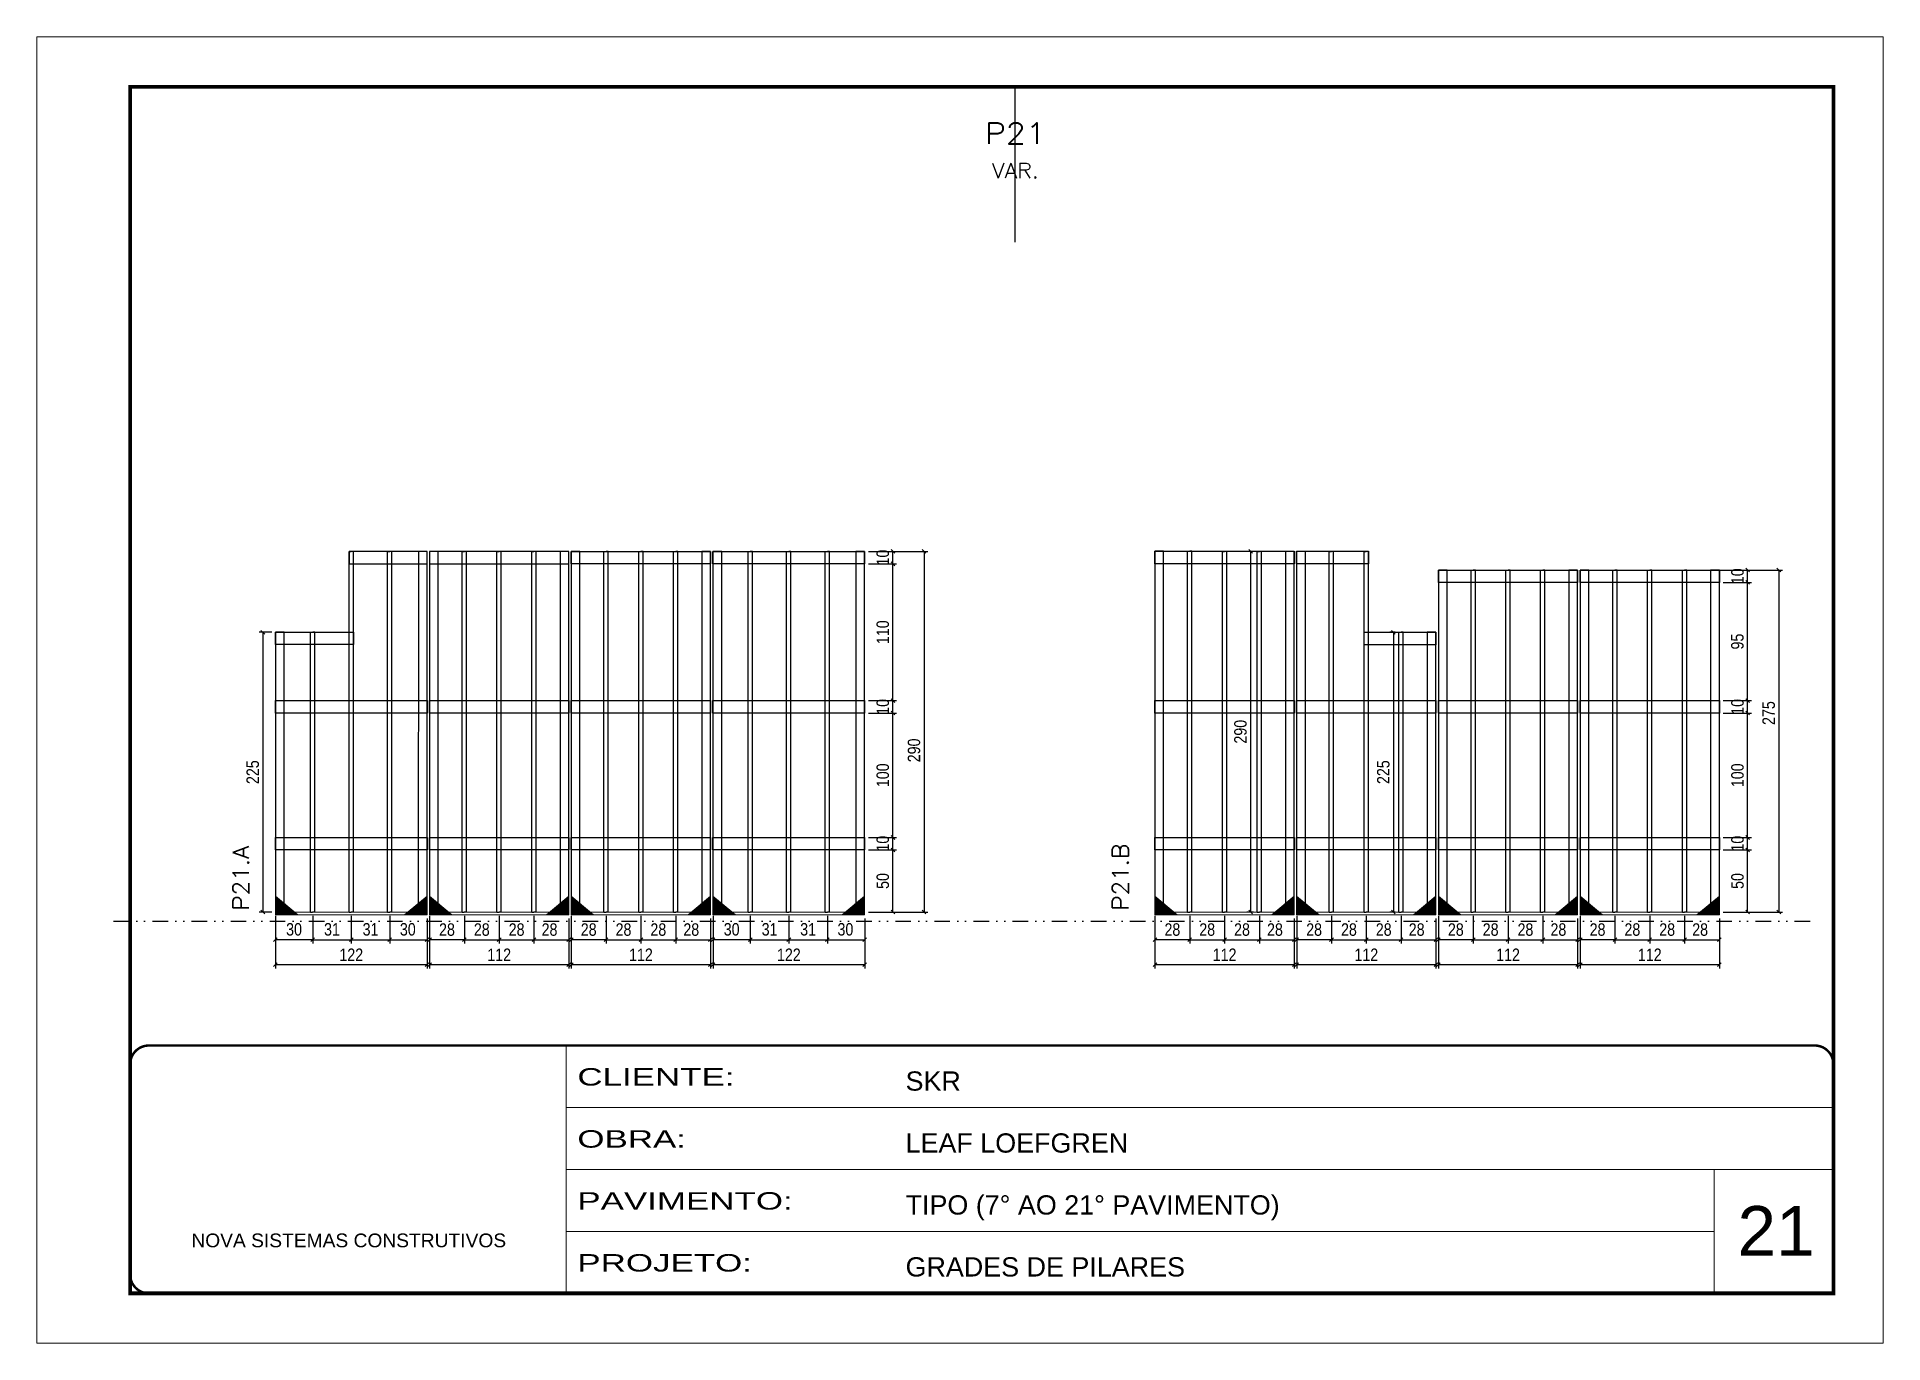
# Model space of a CAD drawing. Extents: x 14400 to 27878, y -21631 to 6985.
# Drawn here: x 14413 to 15898, y 192 to 1242 of the extents above; entities that cross this region are included whole.
import ezdxf
from ezdxf.enums import TextEntityAlignment as Align

# ---------------------------------------------------------------- set-up
doc = ezdxf.new("R2010")
doc.units = 0
for name, pattern in [('CONTINUO', [0]), ('DASHED', [0.75, 0.5, -0.25]), ('DIVIDE2', [0.625, 0.25, -0.125, 0, -0.125, 0, -0.125]), ('HIDDEN', [0.375, 0.25, -0.125])]:
    doc.linetypes.add(name, pattern=pattern)
for name, color, linetype, lineweight in [('CARIMBO', 255, 'Continuous', 9), ('Folhas', 255, 'Continuous', 9), ('Madeira', 126, 'Continuous', 18), ('Sarr 2.2x7', 40, 'Continuous', 9), ('SARRAFO DE PRESSAO', 251, 'DASHED', 9), ('Texto Seção', 7, 'Continuous', 15)]:
    doc.layers.add(name, color=color, linetype=linetype, lineweight=lineweight)
for name, color, linetype in [('COTA', 241, 'Continuous'), ('Nível', 160, 'Continuous'), ('SARR_2.2x10', 60, 'Continuous'), ('SARR_3.5x7', 81, 'Continuous'), ('SARR_7x7', 40, 'Continuous'), ('Texto de Titulo', 7, 'Continuous'), ('Texto Qtd Sarr', 242, 'Continuous')]:
    doc.layers.add(name, color=color, linetype=linetype)
doc.styles.add('ARIAL', font='arial.ttf')
doc.styles.add('COTA TECNICA', font='techl___.ttf', dxfattribs={"height": 10})
doc.styles.add('REGUA-120', font='ROMANS.shx', dxfattribs={"height": 15})
doc.styles.add('ROMANS', font='romans.shx')
doc.styles.add('Tecnologia', font='')
doc.styles.get('Tecnologia').set_extended_font_data('Forgotten Futurist')
doc.dimstyles.new('PAINEL', dxfattribs={"dimtxt": 10, "dimasz": 3, "dimexe": 3, "dimexo": 3, "dimgap": 3, "dimtad": 1, "dimdec": 1, "dimzin": 12, "dimdsep": 46, "dimtxsty": 'COTA TECNICA', "dimblk1": 'OBLIQUE', "dimblk2": 'OBLIQUE', "dimsah": 1, "dimcen": 0.9, "dimclrd": 4, "dimclre": 4, "dimclrt": 240, "dimadec": 1, "dimazin": 3, "dimtfac": 1, "dimtdec": 1, "dimtmove": 0, "dimatfit": 3, "dimfxl": 1, "dimtolj": 1, "dimtzin": 12, "dimarcsym": 0})

msp = doc.modelspace()

# ---------------------------------------------------------------- texts
at = {"layer": 'CARIMBO', "style": 'ARIAL'}
msp.add_text('21', height=40, dxfattribs=at).set_placement((15781.33, 262))
at = {"layer": 'Texto Seção', "style": 'REGUA-120', "width": 1.05}
for s, p in [('P21.A', (14583.97, 539.43)), ('P21.B', (15291.48, 539.43))]:
    msp.add_text(s, height=13, rotation=90, dxfattribs=at).set_placement(p)

# ---------------------------------------------------------------- blocks, each defined once
blk = doc.blocks.new('9999999999')
at = {"color": 30, "linetype": 'CONTINUO'}
for p, q in [((98564.6, 34230.2), (98564.6, 34429.4)), ((98564.6, 34379.6), (99584, 34379.6)), ((98564.6, 34329.8), (99488, 34329.8)), ((99584, 34329.8), (99488, 34329.8)), ((99488, 34329.8), (99488, 34230.2)), ((98564.6, 34280), (99488, 34280))]:
    blk.add_line(p, q, dxfattribs=at)
at = {"color": 30, "linetype": 'CONTINUO', "const_width": 2}
blk.add_lwpolyline([(99584, 34230.2), (99584, 34414.4, 0.414214), (99569, 34429.4), (98229, 34429.4, 0.414214), (98214, 34414.4), (98214, 34245.2, 0.414214), (98229, 34230.2), (99584, 34230.2)], format="xyb", dxfattribs=at)
at = {"layer": 'Folhas'}
blk.add_lwpolyline([(98139, 34190.2), (99624, 34190.2), (99624, 35240.2), (98139, 35240.2)], close=True, dxfattribs=at)
at = {"layer": 'Folhas', "color": 30, "const_width": 3}
blk.add_lwpolyline([(98214, 34230.2), (99584, 34230.2), (99584, 35200.2), (98214, 35200.2)], close=True, dxfattribs=at)
at = {"color": 7, "linetype": 'Continuous', "ltscale": 5, "style": 'ARIAL'}
for s, height, p in [('SKR', 15.48, (98837.7, 34393.1)), ('LEAF LOEFGREN', 15.483, (98837.7, 34343.3)), ('TIPO (7° AO 21° PAVIMENTO)', 15.483, (98837.7, 34293.5)), ('NOVA SISTEMAS CONSTRUTIVOS', 11.059, (98263.2, 34267.2)), ('GRADES DE PILARES', 15.483, (98837.7, 34243.7))]:
    blk.add_text(s, height=height, dxfattribs=at).set_placement(p)
at = {"layer": 'Folhas', "color": 7, "style": 'Tecnologia', "width": 1.5}
for s, p in [('CLIENTE:', (98573.7, 34397.2)), ('OBRA:', (98573.7, 34347.3)), ('PAVIMENTO:', (98573.7, 34297.5)), ('PROJETO:', (98573.7, 34247.7))]:
    blk.add_text(s, height=14, dxfattribs=at).set_placement(p)
blk = doc.blocks.new('titulo1')
at = {"layer": 'Defpoints', "color": 252, "linetype": 'HIDDEN', "ltscale": 2}
blk.add_line((0, 0), (0, 125), dxfattribs=at)
at = {"layer": 'Defpoints', "style": 'ROMANS', "oblique": 15}
blk.add_attdef('FOLHA', text='', height=10, dxfattribs=at).set_placement((0, 15.6), align=Align.MIDDLE_CENTER)
at = {"layer": 'Texto Qtd Sarr', "color": 3, "style": 'ROMANS', "oblique": 15}
for tag, height, p in [('TITULO', 17, (0, 71.4)), ('SEÇÃO', 12, (0, 41.5))]:
    blk.add_attdef(tag, text='', height=height, dxfattribs=at).set_placement(p, align=Align.MIDDLE_CENTER)
blk = doc.blocks.new('_Oblique')
at = {"color": 0, "linetype": 'ByBlock', "lineweight": -2}
blk.add_line((-0.5, -0.5), (0.5, 0.5), dxfattribs=at)
blk = doc.blocks.new('*D6605')
at = {"layer": 'COTA', "color": 4, "lineweight": -2, "transparency": 16777216}
for p, q in [((14729.3, 520.1), (14729.3, 493)), ((14841.3, 520.1), (14841.3, 493)), ((14841.3, 496), (14729.3, 496))]:
    blk.add_line(p, q, dxfattribs=at)
at = {"layer": 'Defpoints', "color": 0, "transparency": 16777216}
for p in [(14729.3, 523.1), (14841.3, 523.1), (14729.3, 496)]:
    blk.add_point(p, dxfattribs=at)
at = {"layer": 'COTA', "color": 4, "lineweight": -2, "transparency": 16777216, "xscale": 3, "yscale": 3, "zscale": 3, "rotation": 180}
blk.add_blockref('_Oblique', (14729.3, 496), dxfattribs=at)
at = {"layer": 'COTA', "color": 4, "lineweight": -2, "transparency": 16777216, "xscale": 3, "yscale": 3, "zscale": 3}
blk.add_blockref('_Oblique', (14841.3, 496), dxfattribs=at)
at = {"layer": 'COTA', "color": 240, "transparency": 16777216, "insert": (14785.3, 504), "char_height": 10, "attachment_point": 5, "style": 'COTA TECNICA'}
blk.add_mtext('\\A1;112', dxfattribs=at)
blk = doc.blocks.new('*D6606')
at = {"layer": 'COTA', "color": 4, "lineweight": -2, "transparency": 16777216}
for p, q in [((14729.3, 535.3), (14729.3, 513.1)), ((14757.3, 535.3), (14757.3, 513.1)), ((14757.3, 516.1), (14729.3, 516.1))]:
    blk.add_line(p, q, dxfattribs=at)
at = {"layer": 'Defpoints', "color": 0, "transparency": 16777216}
for p in [(14729.3, 538.3), (14757.3, 538.3), (14729.3, 516.1)]:
    blk.add_point(p, dxfattribs=at)
at = {"layer": 'COTA', "color": 4, "lineweight": -2, "transparency": 16777216, "xscale": 3, "yscale": 3, "zscale": 3, "rotation": 180}
blk.add_blockref('_Oblique', (14729.3, 516.1), dxfattribs=at)
at = {"layer": 'COTA', "color": 4, "lineweight": -2, "transparency": 16777216, "xscale": 3, "yscale": 3, "zscale": 3}
blk.add_blockref('_Oblique', (14757.3, 516.1), dxfattribs=at)
at = {"layer": 'COTA', "color": 240, "transparency": 16777216, "insert": (14743.3, 524.2), "char_height": 10, "attachment_point": 5, "style": 'COTA TECNICA'}
blk.add_mtext('\\A1;28', dxfattribs=at)
blk = doc.blocks.new('*D6607')
at = {"layer": 'COTA', "color": 4, "lineweight": -2, "transparency": 16777216}
for p, q in [((14813.3, 535.3), (14813.3, 513.1)), ((14841.3, 533.1), (14841.3, 513.1)), ((14813.3, 516.1), (14841.3, 516.1))]:
    blk.add_line(p, q, dxfattribs=at)
at = {"layer": 'Defpoints', "color": 0, "transparency": 16777216}
for p in [(14813.3, 538.3), (14841.3, 536.1), (14841.3, 516.1)]:
    blk.add_point(p, dxfattribs=at)
at = {"layer": 'COTA', "color": 4, "lineweight": -2, "transparency": 16777216, "xscale": 3, "yscale": 3, "zscale": 3, "rotation": 180}
blk.add_blockref('_Oblique', (14813.3, 516.1), dxfattribs=at)
at = {"layer": 'COTA', "color": 4, "lineweight": -2, "transparency": 16777216, "xscale": 3, "yscale": 3, "zscale": 3}
blk.add_blockref('_Oblique', (14841.3, 516.1), dxfattribs=at)
at = {"layer": 'COTA', "color": 240, "transparency": 16777216, "insert": (14825.8, 524.2), "char_height": 10, "attachment_point": 5, "style": 'COTA TECNICA'}
blk.add_mtext('\\A1;28', dxfattribs=at)
blk = doc.blocks.new('*D6608')
at = {"layer": 'COTA', "color": 4, "lineweight": -2, "transparency": 16777216}
for p, q in [((14757.3, 535.3), (14757.3, 513.1)), ((14785.3, 535.3), (14785.3, 513.1)), ((14757.3, 516.1), (14785.3, 516.1))]:
    blk.add_line(p, q, dxfattribs=at)
at = {"layer": 'Defpoints', "color": 0, "transparency": 16777216}
for p in [(14757.3, 538.3), (14785.3, 538.3), (14785.3, 516.1)]:
    blk.add_point(p, dxfattribs=at)
at = {"layer": 'COTA', "color": 4, "lineweight": -2, "transparency": 16777216, "xscale": 3, "yscale": 3, "zscale": 3, "rotation": 180}
blk.add_blockref('_Oblique', (14757.3, 516.1), dxfattribs=at)
at = {"layer": 'COTA', "color": 4, "lineweight": -2, "transparency": 16777216, "xscale": 3, "yscale": 3, "zscale": 3}
blk.add_blockref('_Oblique', (14785.3, 516.1), dxfattribs=at)
at = {"layer": 'COTA', "color": 240, "transparency": 16777216, "insert": (14771.3, 524.2), "char_height": 10, "attachment_point": 5, "style": 'COTA TECNICA'}
blk.add_mtext('\\A1;28', dxfattribs=at)
blk = doc.blocks.new('*D6609')
at = {"layer": 'COTA', "color": 4, "lineweight": -2, "transparency": 16777216}
for p, q in [((14785.3, 535.3), (14785.3, 513.1)), ((14813.3, 535.3), (14813.3, 513.1)), ((14785.3, 516.1), (14813.3, 516.1))]:
    blk.add_line(p, q, dxfattribs=at)
at = {"layer": 'Defpoints', "color": 0, "transparency": 16777216}
for p in [(14785.3, 538.3), (14813.3, 538.3), (14813.3, 516.1)]:
    blk.add_point(p, dxfattribs=at)
at = {"layer": 'COTA', "color": 4, "lineweight": -2, "transparency": 16777216, "xscale": 3, "yscale": 3, "zscale": 3, "rotation": 180}
blk.add_blockref('_Oblique', (14785.3, 516.1), dxfattribs=at)
at = {"layer": 'COTA', "color": 4, "lineweight": -2, "transparency": 16777216, "xscale": 3, "yscale": 3, "zscale": 3}
blk.add_blockref('_Oblique', (14813.3, 516.1), dxfattribs=at)
at = {"layer": 'COTA', "color": 240, "transparency": 16777216, "insert": (14799.3, 524.2), "char_height": 10, "attachment_point": 5, "style": 'COTA TECNICA'}
blk.add_mtext('\\A1;28', dxfattribs=at)
blk = doc.blocks.new('*D6610')
at = {"layer": 'COTA', "color": 4, "lineweight": -2, "transparency": 16777216}
for p, q in [((14605.3, 520.1), (14605.3, 493)), ((14727.3, 520.1), (14727.3, 493)), ((14727.3, 496), (14605.3, 496))]:
    blk.add_line(p, q, dxfattribs=at)
at = {"layer": 'Defpoints', "color": 0, "transparency": 16777216}
for p in [(14605.3, 523.1), (14727.3, 523.1), (14605.3, 496)]:
    blk.add_point(p, dxfattribs=at)
at = {"layer": 'COTA', "color": 4, "lineweight": -2, "transparency": 16777216, "xscale": 3, "yscale": 3, "zscale": 3, "rotation": 180}
blk.add_blockref('_Oblique', (14605.3, 496), dxfattribs=at)
at = {"layer": 'COTA', "color": 4, "lineweight": -2, "transparency": 16777216, "xscale": 3, "yscale": 3, "zscale": 3}
blk.add_blockref('_Oblique', (14727.3, 496), dxfattribs=at)
at = {"layer": 'COTA', "color": 240, "transparency": 16777216, "insert": (14666.3, 504), "char_height": 10, "attachment_point": 5, "style": 'COTA TECNICA'}
blk.add_mtext('\\A1;122', dxfattribs=at)
blk = doc.blocks.new('*D6611')
at = {"layer": 'COTA', "color": 4, "lineweight": -2, "transparency": 16777216}
for p, q in [((14605.3, 535.3), (14605.3, 513.1)), ((14635.3, 535.3), (14635.3, 513.1)), ((14635.3, 516.1), (14605.3, 516.1))]:
    blk.add_line(p, q, dxfattribs=at)
at = {"layer": 'Defpoints', "color": 0, "transparency": 16777216}
for p in [(14605.3, 538.3), (14635.3, 538.3), (14605.3, 516.1)]:
    blk.add_point(p, dxfattribs=at)
at = {"layer": 'COTA', "color": 4, "lineweight": -2, "transparency": 16777216, "xscale": 3, "yscale": 3, "zscale": 3, "rotation": 180}
blk.add_blockref('_Oblique', (14605.3, 516.1), dxfattribs=at)
at = {"layer": 'COTA', "color": 4, "lineweight": -2, "transparency": 16777216, "xscale": 3, "yscale": 3, "zscale": 3}
blk.add_blockref('_Oblique', (14635.3, 516.1), dxfattribs=at)
at = {"layer": 'COTA', "color": 240, "transparency": 16777216, "insert": (14620.3, 524.4), "char_height": 10, "attachment_point": 5, "style": 'COTA TECNICA'}
blk.add_mtext('\\A1;30', dxfattribs=at)
blk = doc.blocks.new('*D6612')
at = {"layer": 'COTA', "color": 4, "lineweight": -2, "transparency": 16777216}
for p, q in [((14697.3, 535.3), (14697.3, 513.1)), ((14727.3, 533.1), (14727.3, 513.1)), ((14697.3, 516.1), (14727.3, 516.1))]:
    blk.add_line(p, q, dxfattribs=at)
at = {"layer": 'Defpoints', "color": 0, "transparency": 16777216}
for p in [(14697.3, 538.3), (14727.3, 536.1), (14727.3, 516.1)]:
    blk.add_point(p, dxfattribs=at)
at = {"layer": 'COTA', "color": 4, "lineweight": -2, "transparency": 16777216, "xscale": 3, "yscale": 3, "zscale": 3, "rotation": 180}
blk.add_blockref('_Oblique', (14697.3, 516.1), dxfattribs=at)
at = {"layer": 'COTA', "color": 4, "lineweight": -2, "transparency": 16777216, "xscale": 3, "yscale": 3, "zscale": 3}
blk.add_blockref('_Oblique', (14727.3, 516.1), dxfattribs=at)
at = {"layer": 'COTA', "color": 240, "transparency": 16777216, "insert": (14711.8, 524.4), "char_height": 10, "attachment_point": 5, "style": 'COTA TECNICA'}
blk.add_mtext('\\A1;30', dxfattribs=at)
blk = doc.blocks.new('*D6613')
at = {"layer": 'COTA', "color": 4, "lineweight": -2, "transparency": 16777216}
for p, q in [((14635.3, 535.3), (14635.3, 513.1)), ((14666.3, 535.3), (14666.3, 513.1)), ((14635.3, 516.1), (14666.3, 516.1))]:
    blk.add_line(p, q, dxfattribs=at)
at = {"layer": 'Defpoints', "color": 0, "transparency": 16777216}
for p in [(14635.3, 538.3), (14666.3, 538.3), (14666.3, 516.1)]:
    blk.add_point(p, dxfattribs=at)
at = {"layer": 'COTA', "color": 4, "lineweight": -2, "transparency": 16777216, "xscale": 3, "yscale": 3, "zscale": 3, "rotation": 180}
blk.add_blockref('_Oblique', (14635.3, 516.1), dxfattribs=at)
at = {"layer": 'COTA', "color": 4, "lineweight": -2, "transparency": 16777216, "xscale": 3, "yscale": 3, "zscale": 3}
blk.add_blockref('_Oblique', (14666.3, 516.1), dxfattribs=at)
at = {"layer": 'COTA', "color": 240, "transparency": 16777216, "insert": (14650.8, 524.4), "char_height": 10, "attachment_point": 5, "style": 'COTA TECNICA'}
blk.add_mtext('\\A1;31', dxfattribs=at)
blk = doc.blocks.new('*D6614')
at = {"layer": 'COTA', "color": 4, "lineweight": -2, "transparency": 16777216}
for p, q in [((14666.3, 535.3), (14666.3, 513.1)), ((14697.3, 535.3), (14697.3, 513.1)), ((14666.3, 516.1), (14697.3, 516.1))]:
    blk.add_line(p, q, dxfattribs=at)
at = {"layer": 'Defpoints', "color": 0, "transparency": 16777216}
for p in [(14666.3, 538.3), (14697.3, 538.3), (14697.3, 516.1)]:
    blk.add_point(p, dxfattribs=at)
at = {"layer": 'COTA', "color": 4, "lineweight": -2, "transparency": 16777216, "xscale": 3, "yscale": 3, "zscale": 3, "rotation": 180}
blk.add_blockref('_Oblique', (14666.3, 516.1), dxfattribs=at)
at = {"layer": 'COTA', "color": 4, "lineweight": -2, "transparency": 16777216, "xscale": 3, "yscale": 3, "zscale": 3}
blk.add_blockref('_Oblique', (14697.3, 516.1), dxfattribs=at)
at = {"layer": 'COTA', "color": 240, "transparency": 16777216, "insert": (14681.8, 524.4), "char_height": 10, "attachment_point": 5, "style": 'COTA TECNICA'}
blk.add_mtext('\\A1;31', dxfattribs=at)
blk = doc.blocks.new('*D6615')
at = {"layer": 'COTA', "color": 4, "lineweight": -2, "transparency": 16777216}
for p, q in [((14843.3, 520.1), (14843.3, 493)), ((14955.3, 520.1), (14955.3, 493)), ((14955.3, 496), (14843.3, 496))]:
    blk.add_line(p, q, dxfattribs=at)
at = {"layer": 'Defpoints', "color": 0, "transparency": 16777216}
for p in [(14843.3, 523.1), (14955.3, 523.1), (14843.3, 496)]:
    blk.add_point(p, dxfattribs=at)
at = {"layer": 'COTA', "color": 4, "lineweight": -2, "transparency": 16777216, "xscale": 3, "yscale": 3, "zscale": 3, "rotation": 180}
blk.add_blockref('_Oblique', (14843.3, 496), dxfattribs=at)
at = {"layer": 'COTA', "color": 4, "lineweight": -2, "transparency": 16777216, "xscale": 3, "yscale": 3, "zscale": 3}
blk.add_blockref('_Oblique', (14955.3, 496), dxfattribs=at)
at = {"layer": 'COTA', "color": 240, "transparency": 16777216, "insert": (14899.3, 504), "char_height": 10, "attachment_point": 5, "style": 'COTA TECNICA'}
blk.add_mtext('\\A1;112', dxfattribs=at)
blk = doc.blocks.new('*D6616')
at = {"layer": 'COTA', "color": 4, "lineweight": -2, "transparency": 16777216}
for p, q in [((14843.3, 535.3), (14843.3, 513.1)), ((14871.3, 535.3), (14871.3, 513.1)), ((14871.3, 516.1), (14843.3, 516.1))]:
    blk.add_line(p, q, dxfattribs=at)
at = {"layer": 'Defpoints', "color": 0, "transparency": 16777216}
for p in [(14843.3, 538.3), (14871.3, 538.3), (14843.3, 516.1)]:
    blk.add_point(p, dxfattribs=at)
at = {"layer": 'COTA', "color": 4, "lineweight": -2, "transparency": 16777216, "xscale": 3, "yscale": 3, "zscale": 3, "rotation": 180}
blk.add_blockref('_Oblique', (14843.3, 516.1), dxfattribs=at)
at = {"layer": 'COTA', "color": 4, "lineweight": -2, "transparency": 16777216, "xscale": 3, "yscale": 3, "zscale": 3}
blk.add_blockref('_Oblique', (14871.3, 516.1), dxfattribs=at)
at = {"layer": 'COTA', "color": 240, "transparency": 16777216, "insert": (14857.3, 524.2), "char_height": 10, "attachment_point": 5, "style": 'COTA TECNICA'}
blk.add_mtext('\\A1;28', dxfattribs=at)
blk = doc.blocks.new('*D6617')
at = {"layer": 'COTA', "color": 4, "lineweight": -2, "transparency": 16777216}
for p, q in [((14927.3, 535.3), (14927.3, 513.1)), ((14955.3, 533.1), (14955.3, 513.1)), ((14927.3, 516.1), (14955.3, 516.1))]:
    blk.add_line(p, q, dxfattribs=at)
at = {"layer": 'Defpoints', "color": 0, "transparency": 16777216}
for p in [(14927.3, 538.3), (14955.3, 536.1), (14955.3, 516.1)]:
    blk.add_point(p, dxfattribs=at)
at = {"layer": 'COTA', "color": 4, "lineweight": -2, "transparency": 16777216, "xscale": 3, "yscale": 3, "zscale": 3, "rotation": 180}
blk.add_blockref('_Oblique', (14927.3, 516.1), dxfattribs=at)
at = {"layer": 'COTA', "color": 4, "lineweight": -2, "transparency": 16777216, "xscale": 3, "yscale": 3, "zscale": 3}
blk.add_blockref('_Oblique', (14955.3, 516.1), dxfattribs=at)
at = {"layer": 'COTA', "color": 240, "transparency": 16777216, "insert": (14939.8, 524.2), "char_height": 10, "attachment_point": 5, "style": 'COTA TECNICA'}
blk.add_mtext('\\A1;28', dxfattribs=at)
blk = doc.blocks.new('*D6618')
at = {"layer": 'COTA', "color": 4, "lineweight": -2, "transparency": 16777216}
for p, q in [((14871.3, 535.3), (14871.3, 513.1)), ((14899.3, 535.3), (14899.3, 513.1)), ((14871.3, 516.1), (14899.3, 516.1))]:
    blk.add_line(p, q, dxfattribs=at)
at = {"layer": 'Defpoints', "color": 0, "transparency": 16777216}
for p in [(14871.3, 538.3), (14899.3, 538.3), (14899.3, 516.1)]:
    blk.add_point(p, dxfattribs=at)
at = {"layer": 'COTA', "color": 4, "lineweight": -2, "transparency": 16777216, "xscale": 3, "yscale": 3, "zscale": 3, "rotation": 180}
blk.add_blockref('_Oblique', (14871.3, 516.1), dxfattribs=at)
at = {"layer": 'COTA', "color": 4, "lineweight": -2, "transparency": 16777216, "xscale": 3, "yscale": 3, "zscale": 3}
blk.add_blockref('_Oblique', (14899.3, 516.1), dxfattribs=at)
at = {"layer": 'COTA', "color": 240, "transparency": 16777216, "insert": (14885.3, 524.2), "char_height": 10, "attachment_point": 5, "style": 'COTA TECNICA'}
blk.add_mtext('\\A1;28', dxfattribs=at)
blk = doc.blocks.new('*D6619')
at = {"layer": 'COTA', "color": 4, "lineweight": -2, "transparency": 16777216}
for p, q in [((14899.3, 535.3), (14899.3, 513.1)), ((14927.3, 535.3), (14927.3, 513.1)), ((14899.3, 516.1), (14927.3, 516.1))]:
    blk.add_line(p, q, dxfattribs=at)
at = {"layer": 'Defpoints', "color": 0, "transparency": 16777216}
for p in [(14899.3, 538.3), (14927.3, 538.3), (14927.3, 516.1)]:
    blk.add_point(p, dxfattribs=at)
at = {"layer": 'COTA', "color": 4, "lineweight": -2, "transparency": 16777216, "xscale": 3, "yscale": 3, "zscale": 3, "rotation": 180}
blk.add_blockref('_Oblique', (14899.3, 516.1), dxfattribs=at)
at = {"layer": 'COTA', "color": 4, "lineweight": -2, "transparency": 16777216, "xscale": 3, "yscale": 3, "zscale": 3}
blk.add_blockref('_Oblique', (14927.3, 516.1), dxfattribs=at)
at = {"layer": 'COTA', "color": 240, "transparency": 16777216, "insert": (14913.3, 524.2), "char_height": 10, "attachment_point": 5, "style": 'COTA TECNICA'}
blk.add_mtext('\\A1;28', dxfattribs=at)
blk = doc.blocks.new('*D6664')
at = {"layer": 'COTA', "color": 4, "lineweight": -2, "transparency": 16777216}
for p, q in [((14957.3, 520.1), (14957.3, 493)), ((15079.3, 520.1), (15079.3, 493)), ((15079.3, 496), (14957.3, 496))]:
    blk.add_line(p, q, dxfattribs=at)
at = {"layer": 'Defpoints', "color": 0, "transparency": 16777216}
for p in [(14957.3, 523.1), (15079.3, 523.1), (14957.3, 496)]:
    blk.add_point(p, dxfattribs=at)
at = {"layer": 'COTA', "color": 4, "lineweight": -2, "transparency": 16777216, "xscale": 3, "yscale": 3, "zscale": 3, "rotation": 180}
blk.add_blockref('_Oblique', (14957.3, 496), dxfattribs=at)
at = {"layer": 'COTA', "color": 4, "lineweight": -2, "transparency": 16777216, "xscale": 3, "yscale": 3, "zscale": 3}
blk.add_blockref('_Oblique', (15079.3, 496), dxfattribs=at)
at = {"layer": 'COTA', "color": 240, "transparency": 16777216, "insert": (15018.3, 504), "char_height": 10, "attachment_point": 5, "style": 'COTA TECNICA'}
blk.add_mtext('\\A1;122', dxfattribs=at)
blk = doc.blocks.new('*D6665')
at = {"layer": 'COTA', "color": 4, "lineweight": -2, "transparency": 16777216}
for p, q in [((14957.3, 535.3), (14957.3, 513.1)), ((14987.3, 535.3), (14987.3, 513.1)), ((14987.3, 516.1), (14957.3, 516.1))]:
    blk.add_line(p, q, dxfattribs=at)
at = {"layer": 'Defpoints', "color": 0, "transparency": 16777216}
for p in [(14957.3, 538.3), (14987.3, 538.3), (14957.3, 516.1)]:
    blk.add_point(p, dxfattribs=at)
at = {"layer": 'COTA', "color": 4, "lineweight": -2, "transparency": 16777216, "xscale": 3, "yscale": 3, "zscale": 3, "rotation": 180}
blk.add_blockref('_Oblique', (14957.3, 516.1), dxfattribs=at)
at = {"layer": 'COTA', "color": 4, "lineweight": -2, "transparency": 16777216, "xscale": 3, "yscale": 3, "zscale": 3}
blk.add_blockref('_Oblique', (14987.3, 516.1), dxfattribs=at)
at = {"layer": 'COTA', "color": 240, "transparency": 16777216, "insert": (14972.3, 524.4), "char_height": 10, "attachment_point": 5, "style": 'COTA TECNICA'}
blk.add_mtext('\\A1;30', dxfattribs=at)
blk = doc.blocks.new('*D6666')
at = {"layer": 'COTA', "color": 4, "lineweight": -2, "transparency": 16777216}
for p, q in [((15049.3, 535.3), (15049.3, 513.1)), ((15079.3, 533.1), (15079.3, 513.1)), ((15049.3, 516.1), (15079.3, 516.1))]:
    blk.add_line(p, q, dxfattribs=at)
at = {"layer": 'Defpoints', "color": 0, "transparency": 16777216}
for p in [(15049.3, 538.3), (15079.3, 536.1), (15079.3, 516.1)]:
    blk.add_point(p, dxfattribs=at)
at = {"layer": 'COTA', "color": 4, "lineweight": -2, "transparency": 16777216, "xscale": 3, "yscale": 3, "zscale": 3, "rotation": 180}
blk.add_blockref('_Oblique', (15049.3, 516.1), dxfattribs=at)
at = {"layer": 'COTA', "color": 4, "lineweight": -2, "transparency": 16777216, "xscale": 3, "yscale": 3, "zscale": 3}
blk.add_blockref('_Oblique', (15079.3, 516.1), dxfattribs=at)
at = {"layer": 'COTA', "color": 240, "transparency": 16777216, "insert": (15063.8, 524.4), "char_height": 10, "attachment_point": 5, "style": 'COTA TECNICA'}
blk.add_mtext('\\A1;30', dxfattribs=at)
blk = doc.blocks.new('*D6667')
at = {"layer": 'COTA', "color": 4, "lineweight": -2, "transparency": 16777216}
for p, q in [((14987.3, 535.3), (14987.3, 513.1)), ((15018.3, 535.3), (15018.3, 513.1)), ((14987.3, 516.1), (15018.3, 516.1))]:
    blk.add_line(p, q, dxfattribs=at)
at = {"layer": 'Defpoints', "color": 0, "transparency": 16777216}
for p in [(14987.3, 538.3), (15018.3, 538.3), (15018.3, 516.1)]:
    blk.add_point(p, dxfattribs=at)
at = {"layer": 'COTA', "color": 4, "lineweight": -2, "transparency": 16777216, "xscale": 3, "yscale": 3, "zscale": 3, "rotation": 180}
blk.add_blockref('_Oblique', (14987.3, 516.1), dxfattribs=at)
at = {"layer": 'COTA', "color": 4, "lineweight": -2, "transparency": 16777216, "xscale": 3, "yscale": 3, "zscale": 3}
blk.add_blockref('_Oblique', (15018.3, 516.1), dxfattribs=at)
at = {"layer": 'COTA', "color": 240, "transparency": 16777216, "insert": (15002.8, 524.4), "char_height": 10, "attachment_point": 5, "style": 'COTA TECNICA'}
blk.add_mtext('\\A1;31', dxfattribs=at)
blk = doc.blocks.new('*D6668')
at = {"layer": 'COTA', "color": 4, "lineweight": -2, "transparency": 16777216}
for p, q in [((15082.3, 588.3), (15105, 588.3)), ((15102, 538.3), (15102, 588.3)), ((15082.3, 538.3), (15105, 538.3))]:
    blk.add_line(p, q, dxfattribs=at)
at = {"layer": 'Defpoints', "color": 0, "transparency": 16777216}
for p in [(15079.3, 588.3), (15102, 588.3), (15079.3, 538.3)]:
    blk.add_point(p, dxfattribs=at)
at = {"layer": 'COTA', "color": 4, "lineweight": -2, "transparency": 16777216, "xscale": 3, "yscale": 3, "zscale": 3}
for p, rotation in [((15102, 588.3), 90), ((15102, 538.3), 270)]:
    blk.add_blockref('_Oblique', p, dxfattribs=dict(at, rotation=rotation))
at = {"layer": 'COTA', "color": 240, "transparency": 16777216, "insert": (15093.9, 563.3), "char_height": 10, "attachment_point": 5, "rotation": 90, "style": 'COTA TECNICA'}
blk.add_mtext('\\A1;50', dxfattribs=at)
blk = doc.blocks.new('*D6669')
at = {"layer": 'COTA', "color": 4, "lineweight": -2, "transparency": 16777216}
for p, q in [((15018.3, 535.3), (15018.3, 513.1)), ((15049.3, 535.3), (15049.3, 513.1)), ((15018.3, 516.1), (15049.3, 516.1))]:
    blk.add_line(p, q, dxfattribs=at)
at = {"layer": 'Defpoints', "color": 0, "transparency": 16777216}
for p in [(15018.3, 538.3), (15049.3, 538.3), (15049.3, 516.1)]:
    blk.add_point(p, dxfattribs=at)
at = {"layer": 'COTA', "color": 4, "lineweight": -2, "transparency": 16777216, "xscale": 3, "yscale": 3, "zscale": 3, "rotation": 180}
blk.add_blockref('_Oblique', (15018.3, 516.1), dxfattribs=at)
at = {"layer": 'COTA', "color": 4, "lineweight": -2, "transparency": 16777216, "xscale": 3, "yscale": 3, "zscale": 3}
blk.add_blockref('_Oblique', (15049.3, 516.1), dxfattribs=at)
at = {"layer": 'COTA', "color": 240, "transparency": 16777216, "insert": (15033.8, 524.4), "char_height": 10, "attachment_point": 5, "style": 'COTA TECNICA'}
blk.add_mtext('\\A1;31', dxfattribs=at)
blk = doc.blocks.new('*D6670')
at = {"layer": 'COTA', "color": 4, "lineweight": -2, "transparency": 16777216}
for p, q in [((15082.3, 598.3), (15105, 598.3)), ((15102, 588.3), (15102, 598.3)), ((15082.3, 588.3), (15105, 588.3))]:
    blk.add_line(p, q, dxfattribs=at)
at = {"layer": 'Defpoints', "color": 0, "transparency": 16777216}
for p in [(15079.3, 598.3), (15102, 598.3), (15079.3, 588.3)]:
    blk.add_point(p, dxfattribs=at)
at = {"layer": 'COTA', "color": 4, "lineweight": -2, "transparency": 16777216, "xscale": 3, "yscale": 3, "zscale": 3}
for p, rotation in [((15102, 598.3), 90), ((15102, 588.3), 270)]:
    blk.add_blockref('_Oblique', p, dxfattribs=dict(at, rotation=rotation))
at = {"layer": 'COTA', "color": 240, "transparency": 16777216, "insert": (15093.9, 593.3), "char_height": 10, "attachment_point": 5, "rotation": 90, "style": 'COTA TECNICA'}
blk.add_mtext('\\A1;10', dxfattribs=at)
blk = doc.blocks.new('*D6671')
at = {"layer": 'COTA', "color": 4, "lineweight": -2, "transparency": 16777216}
for p, q in [((15082.3, 698.3), (15105, 698.3)), ((15102, 598.3), (15102, 698.3)), ((15082.3, 598.3), (15105, 598.3))]:
    blk.add_line(p, q, dxfattribs=at)
at = {"layer": 'Defpoints', "color": 0, "transparency": 16777216}
for p in [(15079.3, 698.3), (15102, 698.3), (15079.3, 598.3)]:
    blk.add_point(p, dxfattribs=at)
at = {"layer": 'COTA', "color": 4, "lineweight": -2, "transparency": 16777216, "xscale": 3, "yscale": 3, "zscale": 3}
for p, rotation in [((15102, 698.3), 90), ((15102, 598.3), 270)]:
    blk.add_blockref('_Oblique', p, dxfattribs=dict(at, rotation=rotation))
at = {"layer": 'COTA', "color": 240, "transparency": 16777216, "insert": (15093.9, 648.3), "char_height": 10, "attachment_point": 5, "rotation": 90, "style": 'COTA TECNICA'}
blk.add_mtext('\\A1;100', dxfattribs=at)
blk = doc.blocks.new('*D6672')
at = {"layer": 'COTA', "color": 4, "lineweight": -2, "transparency": 16777216}
for p, q in [((15082.3, 708.3), (15105, 708.3)), ((15082.3, 698.3), (15105, 698.3)), ((15102, 698.3), (15102, 708.3))]:
    blk.add_line(p, q, dxfattribs=at)
at = {"layer": 'Defpoints', "color": 0, "transparency": 16777216}
for p in [(15079.3, 708.3), (15079.3, 698.3), (15102, 708.3)]:
    blk.add_point(p, dxfattribs=at)
at = {"layer": 'COTA', "color": 4, "lineweight": -2, "transparency": 16777216, "xscale": 3, "yscale": 3, "zscale": 3}
for p, rotation in [((15102, 708.3), 90), ((15102, 698.3), 270)]:
    blk.add_blockref('_Oblique', p, dxfattribs=dict(at, rotation=rotation))
at = {"layer": 'COTA', "color": 240, "transparency": 16777216, "insert": (15093.9, 703.3), "char_height": 10, "attachment_point": 5, "rotation": 90, "style": 'COTA TECNICA'}
blk.add_mtext('\\A1;10', dxfattribs=at)
blk = doc.blocks.new('*D6673')
at = {"layer": 'COTA', "color": 4, "lineweight": -2, "transparency": 16777216}
for p, q in [((15082.3, 818.3), (15105, 818.3)), ((15102, 708.3), (15102, 818.3)), ((15082.3, 708.3), (15105, 708.3))]:
    blk.add_line(p, q, dxfattribs=at)
at = {"layer": 'Defpoints', "color": 0, "transparency": 16777216}
for p in [(15079.3, 818.3), (15102, 818.3), (15079.3, 708.3)]:
    blk.add_point(p, dxfattribs=at)
at = {"layer": 'COTA', "color": 4, "lineweight": -2, "transparency": 16777216, "xscale": 3, "yscale": 3, "zscale": 3}
for p, rotation in [((15102, 818.3), 90), ((15102, 708.3), 270)]:
    blk.add_blockref('_Oblique', p, dxfattribs=dict(at, rotation=rotation))
at = {"layer": 'COTA', "color": 240, "transparency": 16777216, "insert": (15093.9, 763.3), "char_height": 10, "attachment_point": 5, "rotation": 90, "style": 'COTA TECNICA'}
blk.add_mtext('\\A1;110', dxfattribs=at)
blk = doc.blocks.new('*D6674')
at = {"layer": 'COTA', "color": 4, "lineweight": -2, "transparency": 16777216}
for p, q in [((15082.3, 828.3), (15105, 828.3)), ((15082.3, 818.3), (15105, 818.3)), ((15102, 818.3), (15102, 828.3))]:
    blk.add_line(p, q, dxfattribs=at)
at = {"layer": 'Defpoints', "color": 0, "transparency": 16777216}
for p in [(15079.3, 828.3), (15079.3, 818.3), (15102, 828.3)]:
    blk.add_point(p, dxfattribs=at)
at = {"layer": 'COTA', "color": 4, "lineweight": -2, "transparency": 16777216, "xscale": 3, "yscale": 3, "zscale": 3}
for p, rotation in [((15102, 828.3), 90), ((15102, 818.3), 270)]:
    blk.add_blockref('_Oblique', p, dxfattribs=dict(at, rotation=rotation))
at = {"layer": 'COTA', "color": 240, "transparency": 16777216, "insert": (15093.9, 823.3), "char_height": 10, "attachment_point": 5, "rotation": 90, "style": 'COTA TECNICA'}
blk.add_mtext('\\A1;10', dxfattribs=at)
blk = doc.blocks.new('*D6675')
at = {"layer": 'COTA', "color": 4, "lineweight": -2, "transparency": 16777216}
for p, q in [((15082.3, 828.3), (15130.1, 828.3)), ((15127.1, 828.3), (15127.1, 538.3)), ((15082.3, 538.3), (15130.1, 538.3))]:
    blk.add_line(p, q, dxfattribs=at)
at = {"layer": 'Defpoints', "color": 0, "transparency": 16777216}
for p in [(15079.3, 828.3), (15079.3, 538.3), (15127.1, 538.3)]:
    blk.add_point(p, dxfattribs=at)
at = {"layer": 'COTA', "color": 4, "lineweight": -2, "transparency": 16777216, "xscale": 3, "yscale": 3, "zscale": 3}
for p, rotation in [((15127.1, 828.3), 90), ((15127.1, 538.3), 270)]:
    blk.add_blockref('_Oblique', p, dxfattribs=dict(at, rotation=rotation))
at = {"layer": 'COTA', "color": 240, "transparency": 16777216, "insert": (15119, 668.3), "char_height": 10, "attachment_point": 5, "rotation": 90, "style": 'COTA TECNICA'}
blk.add_mtext('\\A1;290', dxfattribs=at)
blk = doc.blocks.new('*D6676')
at = {"layer": 'COTA', "color": 4, "lineweight": -2, "transparency": 16777216}
for p, q in [((15426.8, 520.1), (15426.8, 493)), ((15538.8, 520.1), (15538.8, 493)), ((15538.8, 496), (15426.8, 496))]:
    blk.add_line(p, q, dxfattribs=at)
at = {"layer": 'Defpoints', "color": 0, "transparency": 16777216}
for p in [(15426.8, 523.1), (15538.8, 523.1), (15426.8, 496)]:
    blk.add_point(p, dxfattribs=at)
at = {"layer": 'COTA', "color": 4, "lineweight": -2, "transparency": 16777216, "xscale": 3, "yscale": 3, "zscale": 3, "rotation": 180}
blk.add_blockref('_Oblique', (15426.8, 496), dxfattribs=at)
at = {"layer": 'COTA', "color": 4, "lineweight": -2, "transparency": 16777216, "xscale": 3, "yscale": 3, "zscale": 3}
blk.add_blockref('_Oblique', (15538.8, 496), dxfattribs=at)
at = {"layer": 'COTA', "color": 240, "transparency": 16777216, "insert": (15482.8, 504), "char_height": 10, "attachment_point": 5, "style": 'COTA TECNICA'}
blk.add_mtext('\\A1;112', dxfattribs=at)
blk = doc.blocks.new('*D6677')
at = {"layer": 'COTA', "color": 4, "lineweight": -2, "transparency": 16777216}
for p, q in [((15426.8, 535.3), (15426.8, 513.1)), ((15454.8, 535.3), (15454.8, 513.1)), ((15454.8, 516.1), (15426.8, 516.1))]:
    blk.add_line(p, q, dxfattribs=at)
at = {"layer": 'Defpoints', "color": 0, "transparency": 16777216}
for p in [(15426.8, 538.3), (15454.8, 538.3), (15426.8, 516.1)]:
    blk.add_point(p, dxfattribs=at)
at = {"layer": 'COTA', "color": 4, "lineweight": -2, "transparency": 16777216, "xscale": 3, "yscale": 3, "zscale": 3, "rotation": 180}
blk.add_blockref('_Oblique', (15426.8, 516.1), dxfattribs=at)
at = {"layer": 'COTA', "color": 4, "lineweight": -2, "transparency": 16777216, "xscale": 3, "yscale": 3, "zscale": 3}
blk.add_blockref('_Oblique', (15454.8, 516.1), dxfattribs=at)
at = {"layer": 'COTA', "color": 240, "transparency": 16777216, "insert": (15440.8, 524.2), "char_height": 10, "attachment_point": 5, "style": 'COTA TECNICA'}
blk.add_mtext('\\A1;28', dxfattribs=at)
blk = doc.blocks.new('*D6678')
at = {"layer": 'COTA', "color": 4, "lineweight": -2, "transparency": 16777216}
for p, q in [((15510.8, 535.3), (15510.8, 513.1)), ((15538.8, 533.1), (15538.8, 513.1)), ((15510.8, 516.1), (15538.8, 516.1))]:
    blk.add_line(p, q, dxfattribs=at)
at = {"layer": 'Defpoints', "color": 0, "transparency": 16777216}
for p in [(15510.8, 538.3), (15538.8, 536.1), (15538.8, 516.1)]:
    blk.add_point(p, dxfattribs=at)
at = {"layer": 'COTA', "color": 4, "lineweight": -2, "transparency": 16777216, "xscale": 3, "yscale": 3, "zscale": 3, "rotation": 180}
blk.add_blockref('_Oblique', (15510.8, 516.1), dxfattribs=at)
at = {"layer": 'COTA', "color": 4, "lineweight": -2, "transparency": 16777216, "xscale": 3, "yscale": 3, "zscale": 3}
blk.add_blockref('_Oblique', (15538.8, 516.1), dxfattribs=at)
at = {"layer": 'COTA', "color": 240, "transparency": 16777216, "insert": (15523.3, 524.2), "char_height": 10, "attachment_point": 5, "style": 'COTA TECNICA'}
blk.add_mtext('\\A1;28', dxfattribs=at)
blk = doc.blocks.new('*D6679')
at = {"layer": 'COTA', "color": 4, "lineweight": -2, "transparency": 16777216}
for p, q in [((15454.8, 535.3), (15454.8, 513.1)), ((15482.8, 535.3), (15482.8, 513.1)), ((15454.8, 516.1), (15482.8, 516.1))]:
    blk.add_line(p, q, dxfattribs=at)
at = {"layer": 'Defpoints', "color": 0, "transparency": 16777216}
for p in [(15454.8, 538.3), (15482.8, 538.3), (15482.8, 516.1)]:
    blk.add_point(p, dxfattribs=at)
at = {"layer": 'COTA', "color": 4, "lineweight": -2, "transparency": 16777216, "xscale": 3, "yscale": 3, "zscale": 3, "rotation": 180}
blk.add_blockref('_Oblique', (15454.8, 516.1), dxfattribs=at)
at = {"layer": 'COTA', "color": 4, "lineweight": -2, "transparency": 16777216, "xscale": 3, "yscale": 3, "zscale": 3}
blk.add_blockref('_Oblique', (15482.8, 516.1), dxfattribs=at)
at = {"layer": 'COTA', "color": 240, "transparency": 16777216, "insert": (15468.8, 524.2), "char_height": 10, "attachment_point": 5, "style": 'COTA TECNICA'}
blk.add_mtext('\\A1;28', dxfattribs=at)
blk = doc.blocks.new('*D6680')
at = {"layer": 'COTA', "color": 4, "lineweight": -2, "transparency": 16777216}
for p, q in [((15482.8, 535.3), (15482.8, 513.1)), ((15510.8, 535.3), (15510.8, 513.1)), ((15482.8, 516.1), (15510.8, 516.1))]:
    blk.add_line(p, q, dxfattribs=at)
at = {"layer": 'Defpoints', "color": 0, "transparency": 16777216}
for p in [(15482.8, 538.3), (15510.8, 538.3), (15510.8, 516.1)]:
    blk.add_point(p, dxfattribs=at)
at = {"layer": 'COTA', "color": 4, "lineweight": -2, "transparency": 16777216, "xscale": 3, "yscale": 3, "zscale": 3, "rotation": 180}
blk.add_blockref('_Oblique', (15482.8, 516.1), dxfattribs=at)
at = {"layer": 'COTA', "color": 4, "lineweight": -2, "transparency": 16777216, "xscale": 3, "yscale": 3, "zscale": 3}
blk.add_blockref('_Oblique', (15510.8, 516.1), dxfattribs=at)
at = {"layer": 'COTA', "color": 240, "transparency": 16777216, "insert": (15496.8, 524.2), "char_height": 10, "attachment_point": 5, "style": 'COTA TECNICA'}
blk.add_mtext('\\A1;28', dxfattribs=at)
blk = doc.blocks.new('*D6681')
at = {"layer": 'COTA', "color": 4, "lineweight": -2, "transparency": 16777216}
for p, q in [((15312.8, 520.1), (15312.8, 493)), ((15424.8, 520.1), (15424.8, 493)), ((15424.8, 496), (15312.8, 496))]:
    blk.add_line(p, q, dxfattribs=at)
at = {"layer": 'Defpoints', "color": 0, "transparency": 16777216}
for p in [(15312.8, 523.1), (15424.8, 523.1), (15312.8, 496)]:
    blk.add_point(p, dxfattribs=at)
at = {"layer": 'COTA', "color": 4, "lineweight": -2, "transparency": 16777216, "xscale": 3, "yscale": 3, "zscale": 3, "rotation": 180}
blk.add_blockref('_Oblique', (15312.8, 496), dxfattribs=at)
at = {"layer": 'COTA', "color": 4, "lineweight": -2, "transparency": 16777216, "xscale": 3, "yscale": 3, "zscale": 3}
blk.add_blockref('_Oblique', (15424.8, 496), dxfattribs=at)
at = {"layer": 'COTA', "color": 240, "transparency": 16777216, "insert": (15368.8, 504), "char_height": 10, "attachment_point": 5, "style": 'COTA TECNICA'}
blk.add_mtext('\\A1;112', dxfattribs=at)
blk = doc.blocks.new('*D6682')
at = {"layer": 'COTA', "color": 4, "lineweight": -2, "transparency": 16777216}
for p, q in [((15312.8, 535.3), (15312.8, 513.1)), ((15340.8, 535.3), (15340.8, 513.1)), ((15340.8, 516.1), (15312.8, 516.1))]:
    blk.add_line(p, q, dxfattribs=at)
at = {"layer": 'Defpoints', "color": 0, "transparency": 16777216}
for p in [(15312.8, 538.3), (15340.8, 538.3), (15312.8, 516.1)]:
    blk.add_point(p, dxfattribs=at)
at = {"layer": 'COTA', "color": 4, "lineweight": -2, "transparency": 16777216, "xscale": 3, "yscale": 3, "zscale": 3, "rotation": 180}
blk.add_blockref('_Oblique', (15312.8, 516.1), dxfattribs=at)
at = {"layer": 'COTA', "color": 4, "lineweight": -2, "transparency": 16777216, "xscale": 3, "yscale": 3, "zscale": 3}
blk.add_blockref('_Oblique', (15340.8, 516.1), dxfattribs=at)
at = {"layer": 'COTA', "color": 240, "transparency": 16777216, "insert": (15326.8, 524.2), "char_height": 10, "attachment_point": 5, "style": 'COTA TECNICA'}
blk.add_mtext('\\A1;28', dxfattribs=at)
blk = doc.blocks.new('*D6683')
at = {"layer": 'COTA', "color": 4, "lineweight": -2, "transparency": 16777216}
for p, q in [((15396.8, 535.3), (15396.8, 513.1)), ((15424.8, 533.1), (15424.8, 513.1)), ((15396.8, 516.1), (15424.8, 516.1))]:
    blk.add_line(p, q, dxfattribs=at)
at = {"layer": 'Defpoints', "color": 0, "transparency": 16777216}
for p in [(15396.8, 538.3), (15424.8, 536.1), (15424.8, 516.1)]:
    blk.add_point(p, dxfattribs=at)
at = {"layer": 'COTA', "color": 4, "lineweight": -2, "transparency": 16777216, "xscale": 3, "yscale": 3, "zscale": 3, "rotation": 180}
blk.add_blockref('_Oblique', (15396.8, 516.1), dxfattribs=at)
at = {"layer": 'COTA', "color": 4, "lineweight": -2, "transparency": 16777216, "xscale": 3, "yscale": 3, "zscale": 3}
blk.add_blockref('_Oblique', (15424.8, 516.1), dxfattribs=at)
at = {"layer": 'COTA', "color": 240, "transparency": 16777216, "insert": (15409.3, 524.2), "char_height": 10, "attachment_point": 5, "style": 'COTA TECNICA'}
blk.add_mtext('\\A1;28', dxfattribs=at)
blk = doc.blocks.new('*D6684')
at = {"layer": 'COTA', "color": 4, "lineweight": -2, "transparency": 16777216}
for p, q in [((15340.8, 535.3), (15340.8, 513.1)), ((15368.8, 535.3), (15368.8, 513.1)), ((15340.8, 516.1), (15368.8, 516.1))]:
    blk.add_line(p, q, dxfattribs=at)
at = {"layer": 'Defpoints', "color": 0, "transparency": 16777216}
for p in [(15340.8, 538.3), (15368.8, 538.3), (15368.8, 516.1)]:
    blk.add_point(p, dxfattribs=at)
at = {"layer": 'COTA', "color": 4, "lineweight": -2, "transparency": 16777216, "xscale": 3, "yscale": 3, "zscale": 3, "rotation": 180}
blk.add_blockref('_Oblique', (15340.8, 516.1), dxfattribs=at)
at = {"layer": 'COTA', "color": 4, "lineweight": -2, "transparency": 16777216, "xscale": 3, "yscale": 3, "zscale": 3}
blk.add_blockref('_Oblique', (15368.8, 516.1), dxfattribs=at)
at = {"layer": 'COTA', "color": 240, "transparency": 16777216, "insert": (15354.8, 524.2), "char_height": 10, "attachment_point": 5, "style": 'COTA TECNICA'}
blk.add_mtext('\\A1;28', dxfattribs=at)
blk = doc.blocks.new('*D6685')
at = {"layer": 'COTA', "color": 4, "lineweight": -2, "transparency": 16777216}
for p, q in [((15368.8, 535.3), (15368.8, 513.1)), ((15396.8, 535.3), (15396.8, 513.1)), ((15368.8, 516.1), (15396.8, 516.1))]:
    blk.add_line(p, q, dxfattribs=at)
at = {"layer": 'Defpoints', "color": 0, "transparency": 16777216}
for p in [(15368.8, 538.3), (15396.8, 538.3), (15396.8, 516.1)]:
    blk.add_point(p, dxfattribs=at)
at = {"layer": 'COTA', "color": 4, "lineweight": -2, "transparency": 16777216, "xscale": 3, "yscale": 3, "zscale": 3, "rotation": 180}
blk.add_blockref('_Oblique', (15368.8, 516.1), dxfattribs=at)
at = {"layer": 'COTA', "color": 4, "lineweight": -2, "transparency": 16777216, "xscale": 3, "yscale": 3, "zscale": 3}
blk.add_blockref('_Oblique', (15396.8, 516.1), dxfattribs=at)
at = {"layer": 'COTA', "color": 240, "transparency": 16777216, "insert": (15382.8, 524.2), "char_height": 10, "attachment_point": 5, "style": 'COTA TECNICA'}
blk.add_mtext('\\A1;28', dxfattribs=at)
blk = doc.blocks.new('*D6686')
at = {"layer": 'COTA', "color": 4, "lineweight": -2, "transparency": 16777216}
for p, q in [((15540.8, 520.1), (15540.8, 493)), ((15652.8, 520.1), (15652.8, 493)), ((15652.8, 496), (15540.8, 496))]:
    blk.add_line(p, q, dxfattribs=at)
at = {"layer": 'Defpoints', "color": 0, "transparency": 16777216}
for p in [(15540.8, 523.1), (15652.8, 523.1), (15540.8, 496)]:
    blk.add_point(p, dxfattribs=at)
at = {"layer": 'COTA', "color": 4, "lineweight": -2, "transparency": 16777216, "xscale": 3, "yscale": 3, "zscale": 3, "rotation": 180}
blk.add_blockref('_Oblique', (15540.8, 496), dxfattribs=at)
at = {"layer": 'COTA', "color": 4, "lineweight": -2, "transparency": 16777216, "xscale": 3, "yscale": 3, "zscale": 3}
blk.add_blockref('_Oblique', (15652.8, 496), dxfattribs=at)
at = {"layer": 'COTA', "color": 240, "transparency": 16777216, "insert": (15596.8, 504), "char_height": 10, "attachment_point": 5, "style": 'COTA TECNICA'}
blk.add_mtext('\\A1;112', dxfattribs=at)
blk = doc.blocks.new('*D6687')
at = {"layer": 'COTA', "color": 4, "lineweight": -2, "transparency": 16777216}
for p, q in [((15540.8, 535.3), (15540.8, 513.1)), ((15568.8, 535.3), (15568.8, 513.1)), ((15568.8, 516.1), (15540.8, 516.1))]:
    blk.add_line(p, q, dxfattribs=at)
at = {"layer": 'Defpoints', "color": 0, "transparency": 16777216}
for p in [(15540.8, 538.3), (15568.8, 538.3), (15540.8, 516.1)]:
    blk.add_point(p, dxfattribs=at)
at = {"layer": 'COTA', "color": 4, "lineweight": -2, "transparency": 16777216, "xscale": 3, "yscale": 3, "zscale": 3, "rotation": 180}
blk.add_blockref('_Oblique', (15540.8, 516.1), dxfattribs=at)
at = {"layer": 'COTA', "color": 4, "lineweight": -2, "transparency": 16777216, "xscale": 3, "yscale": 3, "zscale": 3}
blk.add_blockref('_Oblique', (15568.8, 516.1), dxfattribs=at)
at = {"layer": 'COTA', "color": 240, "transparency": 16777216, "insert": (15554.8, 524.2), "char_height": 10, "attachment_point": 5, "style": 'COTA TECNICA'}
blk.add_mtext('\\A1;28', dxfattribs=at)
blk = doc.blocks.new('*D6688')
at = {"layer": 'COTA', "color": 4, "lineweight": -2, "transparency": 16777216}
for p, q in [((15624.8, 535.3), (15624.8, 513.1)), ((15652.8, 533.1), (15652.8, 513.1)), ((15624.8, 516.1), (15652.8, 516.1))]:
    blk.add_line(p, q, dxfattribs=at)
at = {"layer": 'Defpoints', "color": 0, "transparency": 16777216}
for p in [(15624.8, 538.3), (15652.8, 536.1), (15652.8, 516.1)]:
    blk.add_point(p, dxfattribs=at)
at = {"layer": 'COTA', "color": 4, "lineweight": -2, "transparency": 16777216, "xscale": 3, "yscale": 3, "zscale": 3, "rotation": 180}
blk.add_blockref('_Oblique', (15624.8, 516.1), dxfattribs=at)
at = {"layer": 'COTA', "color": 4, "lineweight": -2, "transparency": 16777216, "xscale": 3, "yscale": 3, "zscale": 3}
blk.add_blockref('_Oblique', (15652.8, 516.1), dxfattribs=at)
at = {"layer": 'COTA', "color": 240, "transparency": 16777216, "insert": (15637.3, 524.2), "char_height": 10, "attachment_point": 5, "style": 'COTA TECNICA'}
blk.add_mtext('\\A1;28', dxfattribs=at)
blk = doc.blocks.new('*D6689')
at = {"layer": 'COTA', "color": 4, "lineweight": -2, "transparency": 16777216}
for p, q in [((15568.8, 535.3), (15568.8, 513.1)), ((15596.8, 535.3), (15596.8, 513.1)), ((15568.8, 516.1), (15596.8, 516.1))]:
    blk.add_line(p, q, dxfattribs=at)
at = {"layer": 'Defpoints', "color": 0, "transparency": 16777216}
for p in [(15568.8, 538.3), (15596.8, 538.3), (15596.8, 516.1)]:
    blk.add_point(p, dxfattribs=at)
at = {"layer": 'COTA', "color": 4, "lineweight": -2, "transparency": 16777216, "xscale": 3, "yscale": 3, "zscale": 3, "rotation": 180}
blk.add_blockref('_Oblique', (15568.8, 516.1), dxfattribs=at)
at = {"layer": 'COTA', "color": 4, "lineweight": -2, "transparency": 16777216, "xscale": 3, "yscale": 3, "zscale": 3}
blk.add_blockref('_Oblique', (15596.8, 516.1), dxfattribs=at)
at = {"layer": 'COTA', "color": 240, "transparency": 16777216, "insert": (15582.8, 524.2), "char_height": 10, "attachment_point": 5, "style": 'COTA TECNICA'}
blk.add_mtext('\\A1;28', dxfattribs=at)
blk = doc.blocks.new('*D6648')
at = {"layer": 'COTA', "color": 4, "lineweight": -2, "transparency": 16777216}
for p, q in [((15596.8, 535.3), (15596.8, 513.1)), ((15624.8, 535.3), (15624.8, 513.1)), ((15596.8, 516.1), (15624.8, 516.1))]:
    blk.add_line(p, q, dxfattribs=at)
at = {"layer": 'Defpoints', "color": 0, "transparency": 16777216}
for p in [(15596.8, 538.3), (15624.8, 538.3), (15624.8, 516.1)]:
    blk.add_point(p, dxfattribs=at)
at = {"layer": 'COTA', "color": 4, "lineweight": -2, "transparency": 16777216, "xscale": 3, "yscale": 3, "zscale": 3, "rotation": 180}
blk.add_blockref('_Oblique', (15596.8, 516.1), dxfattribs=at)
at = {"layer": 'COTA', "color": 4, "lineweight": -2, "transparency": 16777216, "xscale": 3, "yscale": 3, "zscale": 3}
blk.add_blockref('_Oblique', (15624.8, 516.1), dxfattribs=at)
at = {"layer": 'COTA', "color": 240, "transparency": 16777216, "insert": (15610.8, 524.2), "char_height": 10, "attachment_point": 5, "style": 'COTA TECNICA'}
blk.add_mtext('\\A1;28', dxfattribs=at)
blk = doc.blocks.new('*D6649')
at = {"layer": 'COTA', "color": 4, "lineweight": -2, "transparency": 16777216}
for p, q in [((15654.8, 520.1), (15654.8, 493)), ((15766.8, 520.1), (15766.8, 493)), ((15766.8, 496), (15654.8, 496))]:
    blk.add_line(p, q, dxfattribs=at)
at = {"layer": 'Defpoints', "color": 0, "transparency": 16777216}
for p in [(15654.8, 523.1), (15766.8, 523.1), (15654.8, 496)]:
    blk.add_point(p, dxfattribs=at)
at = {"layer": 'COTA', "color": 4, "lineweight": -2, "transparency": 16777216, "xscale": 3, "yscale": 3, "zscale": 3, "rotation": 180}
blk.add_blockref('_Oblique', (15654.8, 496), dxfattribs=at)
at = {"layer": 'COTA', "color": 4, "lineweight": -2, "transparency": 16777216, "xscale": 3, "yscale": 3, "zscale": 3}
blk.add_blockref('_Oblique', (15766.8, 496), dxfattribs=at)
at = {"layer": 'COTA', "color": 240, "transparency": 16777216, "insert": (15710.8, 504), "char_height": 10, "attachment_point": 5, "style": 'COTA TECNICA'}
blk.add_mtext('\\A1;112', dxfattribs=at)
blk = doc.blocks.new('*D6650')
at = {"layer": 'COTA', "color": 4, "lineweight": -2, "transparency": 16777216}
for p, q in [((15654.8, 535.3), (15654.8, 513.1)), ((15682.8, 535.3), (15682.8, 513.1)), ((15682.8, 516.1), (15654.8, 516.1))]:
    blk.add_line(p, q, dxfattribs=at)
at = {"layer": 'Defpoints', "color": 0, "transparency": 16777216}
for p in [(15654.8, 538.3), (15682.8, 538.3), (15654.8, 516.1)]:
    blk.add_point(p, dxfattribs=at)
at = {"layer": 'COTA', "color": 4, "lineweight": -2, "transparency": 16777216, "xscale": 3, "yscale": 3, "zscale": 3, "rotation": 180}
blk.add_blockref('_Oblique', (15654.8, 516.1), dxfattribs=at)
at = {"layer": 'COTA', "color": 4, "lineweight": -2, "transparency": 16777216, "xscale": 3, "yscale": 3, "zscale": 3}
blk.add_blockref('_Oblique', (15682.8, 516.1), dxfattribs=at)
at = {"layer": 'COTA', "color": 240, "transparency": 16777216, "insert": (15668.8, 524.2), "char_height": 10, "attachment_point": 5, "style": 'COTA TECNICA'}
blk.add_mtext('\\A1;28', dxfattribs=at)
blk = doc.blocks.new('*D6651')
at = {"layer": 'COTA', "color": 4, "lineweight": -2, "transparency": 16777216}
for p, q in [((15738.8, 535.3), (15738.8, 513.1)), ((15766.8, 533.1), (15766.8, 513.1)), ((15738.8, 516.1), (15766.8, 516.1))]:
    blk.add_line(p, q, dxfattribs=at)
at = {"layer": 'Defpoints', "color": 0, "transparency": 16777216}
for p in [(15738.8, 538.3), (15766.8, 536.1), (15766.8, 516.1)]:
    blk.add_point(p, dxfattribs=at)
at = {"layer": 'COTA', "color": 4, "lineweight": -2, "transparency": 16777216, "xscale": 3, "yscale": 3, "zscale": 3, "rotation": 180}
blk.add_blockref('_Oblique', (15738.8, 516.1), dxfattribs=at)
at = {"layer": 'COTA', "color": 4, "lineweight": -2, "transparency": 16777216, "xscale": 3, "yscale": 3, "zscale": 3}
blk.add_blockref('_Oblique', (15766.8, 516.1), dxfattribs=at)
at = {"layer": 'COTA', "color": 240, "transparency": 16777216, "insert": (15751.3, 524.2), "char_height": 10, "attachment_point": 5, "style": 'COTA TECNICA'}
blk.add_mtext('\\A1;28', dxfattribs=at)
blk = doc.blocks.new('*D6652')
at = {"layer": 'COTA', "color": 4, "lineweight": -2, "transparency": 16777216}
for p, q in [((15682.8, 535.3), (15682.8, 513.1)), ((15710.8, 535.3), (15710.8, 513.1)), ((15682.8, 516.1), (15710.8, 516.1))]:
    blk.add_line(p, q, dxfattribs=at)
at = {"layer": 'Defpoints', "color": 0, "transparency": 16777216}
for p in [(15682.8, 538.3), (15710.8, 538.3), (15710.8, 516.1)]:
    blk.add_point(p, dxfattribs=at)
at = {"layer": 'COTA', "color": 4, "lineweight": -2, "transparency": 16777216, "xscale": 3, "yscale": 3, "zscale": 3, "rotation": 180}
blk.add_blockref('_Oblique', (15682.8, 516.1), dxfattribs=at)
at = {"layer": 'COTA', "color": 4, "lineweight": -2, "transparency": 16777216, "xscale": 3, "yscale": 3, "zscale": 3}
blk.add_blockref('_Oblique', (15710.8, 516.1), dxfattribs=at)
at = {"layer": 'COTA', "color": 240, "transparency": 16777216, "insert": (15696.8, 524.2), "char_height": 10, "attachment_point": 5, "style": 'COTA TECNICA'}
blk.add_mtext('\\A1;28', dxfattribs=at)
blk = doc.blocks.new('*D6653')
at = {"layer": 'COTA', "color": 4, "lineweight": -2, "transparency": 16777216}
for p, q in [((15769.8, 588.3), (15792.5, 588.3)), ((15789.5, 538.3), (15789.5, 588.3)), ((15769.8, 538.3), (15792.5, 538.3))]:
    blk.add_line(p, q, dxfattribs=at)
at = {"layer": 'Defpoints', "color": 0, "transparency": 16777216}
for p in [(15766.8, 588.3), (15789.5, 588.3), (15766.8, 538.3)]:
    blk.add_point(p, dxfattribs=at)
at = {"layer": 'COTA', "color": 4, "lineweight": -2, "transparency": 16777216, "xscale": 3, "yscale": 3, "zscale": 3}
for p, rotation in [((15789.5, 588.3), 90), ((15789.5, 538.3), 270)]:
    blk.add_blockref('_Oblique', p, dxfattribs=dict(at, rotation=rotation))
at = {"layer": 'COTA', "color": 240, "transparency": 16777216, "insert": (15781.4, 563.3), "char_height": 10, "attachment_point": 5, "rotation": 90, "style": 'COTA TECNICA'}
blk.add_mtext('\\A1;50', dxfattribs=at)
blk = doc.blocks.new('*D6654')
at = {"layer": 'COTA', "color": 4, "lineweight": -2, "transparency": 16777216}
for p, q in [((15710.8, 535.3), (15710.8, 513.1)), ((15738.8, 535.3), (15738.8, 513.1)), ((15710.8, 516.1), (15738.8, 516.1))]:
    blk.add_line(p, q, dxfattribs=at)
at = {"layer": 'Defpoints', "color": 0, "transparency": 16777216}
for p in [(15710.8, 538.3), (15738.8, 538.3), (15738.8, 516.1)]:
    blk.add_point(p, dxfattribs=at)
at = {"layer": 'COTA', "color": 4, "lineweight": -2, "transparency": 16777216, "xscale": 3, "yscale": 3, "zscale": 3, "rotation": 180}
blk.add_blockref('_Oblique', (15710.8, 516.1), dxfattribs=at)
at = {"layer": 'COTA', "color": 4, "lineweight": -2, "transparency": 16777216, "xscale": 3, "yscale": 3, "zscale": 3}
blk.add_blockref('_Oblique', (15738.8, 516.1), dxfattribs=at)
at = {"layer": 'COTA', "color": 240, "transparency": 16777216, "insert": (15724.8, 524.2), "char_height": 10, "attachment_point": 5, "style": 'COTA TECNICA'}
blk.add_mtext('\\A1;28', dxfattribs=at)
blk = doc.blocks.new('*D6655')
at = {"layer": 'COTA', "color": 4, "lineweight": -2, "transparency": 16777216}
for p, q in [((15769.8, 598.3), (15792.5, 598.3)), ((15789.5, 588.3), (15789.5, 598.3)), ((15769.8, 588.3), (15792.5, 588.3))]:
    blk.add_line(p, q, dxfattribs=at)
at = {"layer": 'Defpoints', "color": 0, "transparency": 16777216}
for p in [(15766.8, 598.3), (15789.5, 598.3), (15766.8, 588.3)]:
    blk.add_point(p, dxfattribs=at)
at = {"layer": 'COTA', "color": 4, "lineweight": -2, "transparency": 16777216, "xscale": 3, "yscale": 3, "zscale": 3}
for p, rotation in [((15789.5, 598.3), 90), ((15789.5, 588.3), 270)]:
    blk.add_blockref('_Oblique', p, dxfattribs=dict(at, rotation=rotation))
at = {"layer": 'COTA', "color": 240, "transparency": 16777216, "insert": (15781.4, 593.3), "char_height": 10, "attachment_point": 5, "rotation": 90, "style": 'COTA TECNICA'}
blk.add_mtext('\\A1;10', dxfattribs=at)
blk = doc.blocks.new('*D6656')
at = {"layer": 'COTA', "color": 4, "lineweight": -2, "transparency": 16777216}
for p, q in [((15769.8, 698.3), (15792.5, 698.3)), ((15789.5, 598.3), (15789.5, 698.3)), ((15769.8, 598.3), (15792.5, 598.3))]:
    blk.add_line(p, q, dxfattribs=at)
at = {"layer": 'Defpoints', "color": 0, "transparency": 16777216}
for p in [(15766.8, 698.3), (15789.5, 698.3), (15766.8, 598.3)]:
    blk.add_point(p, dxfattribs=at)
at = {"layer": 'COTA', "color": 4, "lineweight": -2, "transparency": 16777216, "xscale": 3, "yscale": 3, "zscale": 3}
for p, rotation in [((15789.5, 698.3), 90), ((15789.5, 598.3), 270)]:
    blk.add_blockref('_Oblique', p, dxfattribs=dict(at, rotation=rotation))
at = {"layer": 'COTA', "color": 240, "transparency": 16777216, "insert": (15781.4, 648.3), "char_height": 10, "attachment_point": 5, "rotation": 90, "style": 'COTA TECNICA'}
blk.add_mtext('\\A1;100', dxfattribs=at)
blk = doc.blocks.new('*D6657')
at = {"layer": 'COTA', "color": 4, "lineweight": -2, "transparency": 16777216}
for p, q in [((15769.8, 708.3), (15792.5, 708.3)), ((15769.8, 698.3), (15792.5, 698.3)), ((15789.5, 698.3), (15789.5, 708.3))]:
    blk.add_line(p, q, dxfattribs=at)
at = {"layer": 'Defpoints', "color": 0, "transparency": 16777216}
for p in [(15766.8, 708.3), (15766.8, 698.3), (15789.5, 708.3)]:
    blk.add_point(p, dxfattribs=at)
at = {"layer": 'COTA', "color": 4, "lineweight": -2, "transparency": 16777216, "xscale": 3, "yscale": 3, "zscale": 3}
for p, rotation in [((15789.5, 708.3), 90), ((15789.5, 698.3), 270)]:
    blk.add_blockref('_Oblique', p, dxfattribs=dict(at, rotation=rotation))
at = {"layer": 'COTA', "color": 240, "transparency": 16777216, "insert": (15781.4, 703.3), "char_height": 10, "attachment_point": 5, "rotation": 90, "style": 'COTA TECNICA'}
blk.add_mtext('\\A1;10', dxfattribs=at)
blk = doc.blocks.new('*D6658')
at = {"layer": 'COTA', "color": 4, "lineweight": -2, "transparency": 16777216}
for p, q in [((15715.5, 813.3), (15817.6, 813.3)), ((15814.6, 813.3), (15814.6, 538.3)), ((15769.8, 538.3), (15817.6, 538.3))]:
    blk.add_line(p, q, dxfattribs=at)
at = {"layer": 'Defpoints', "color": 0, "transparency": 16777216}
for p in [(15712.5, 813.3), (15766.8, 538.3), (15814.6, 538.3)]:
    blk.add_point(p, dxfattribs=at)
at = {"layer": 'COTA', "color": 4, "lineweight": -2, "transparency": 16777216, "xscale": 3, "yscale": 3, "zscale": 3}
for p, rotation in [((15814.6, 813.3), 90), ((15814.6, 538.3), 270)]:
    blk.add_blockref('_Oblique', p, dxfattribs=dict(at, rotation=rotation))
at = {"layer": 'COTA', "color": 240, "transparency": 16777216, "insert": (15806.5, 698.3), "char_height": 10, "attachment_point": 5, "rotation": 90, "style": 'COTA TECNICA'}
blk.add_mtext('\\A1;275', dxfattribs=at)
blk = doc.blocks.new('*D6659')
at = {"layer": 'COTA', "color": 4, "lineweight": -2, "transparency": 16777216}
for p, q in [((15392, 828.3), (15386.7, 828.3)), ((15389.7, 828.3), (15389.7, 538.3)), ((15392, 538.3), (15386.7, 538.3))]:
    blk.add_line(p, q, dxfattribs=at)
at = {"layer": 'Defpoints', "color": 0, "transparency": 16777216}
for p in [(15395, 828.3), (15389.7, 538.3), (15395, 538.3)]:
    blk.add_point(p, dxfattribs=at)
at = {"layer": 'COTA', "color": 4, "lineweight": -2, "transparency": 16777216, "xscale": 3, "yscale": 3, "zscale": 3}
for p, rotation in [((15389.7, 828.3), 90), ((15389.7, 538.3), 270)]:
    blk.add_blockref('_Oblique', p, dxfattribs=dict(at, rotation=rotation))
at = {"layer": 'COTA', "color": 240, "transparency": 16777216, "insert": (15381.6, 683.3), "char_height": 10, "attachment_point": 5, "rotation": 90, "style": 'COTA TECNICA'}
blk.add_mtext('\\A1;290', dxfattribs=at)
blk = doc.blocks.new('*D6660')
at = {"layer": 'COTA', "color": 4, "lineweight": -2, "transparency": 16777216}
for p, q in [((15506, 763.3), (15501.6, 763.3)), ((15504.6, 763.3), (15504.6, 538.3)), ((15506, 538.3), (15501.6, 538.3))]:
    blk.add_line(p, q, dxfattribs=at)
at = {"layer": 'Defpoints', "color": 0, "transparency": 16777216}
for p in [(15509, 763.3), (15504.6, 538.3), (15509, 538.3)]:
    blk.add_point(p, dxfattribs=at)
at = {"layer": 'COTA', "color": 4, "lineweight": -2, "transparency": 16777216, "xscale": 3, "yscale": 3, "zscale": 3}
for p, rotation in [((15504.6, 763.3), 90), ((15504.6, 538.3), 270)]:
    blk.add_blockref('_Oblique', p, dxfattribs=dict(at, rotation=rotation))
at = {"layer": 'COTA', "color": 240, "transparency": 16777216, "insert": (15496.5, 650.8), "char_height": 10, "attachment_point": 5, "rotation": 90, "style": 'COTA TECNICA'}
blk.add_mtext('\\A1;225', dxfattribs=at)
blk = doc.blocks.new('*D6661')
at = {"layer": 'COTA', "color": 4, "lineweight": -2, "transparency": 16777216}
for p, q in [((15769.8, 813.3), (15792.5, 813.3)), ((15769.8, 803.3), (15792.5, 803.3)), ((15789.5, 803.3), (15789.5, 813.3))]:
    blk.add_line(p, q, dxfattribs=at)
at = {"layer": 'Defpoints', "color": 0, "transparency": 16777216}
for p in [(15766.8, 813.3), (15766.8, 803.3), (15789.5, 813.3)]:
    blk.add_point(p, dxfattribs=at)
at = {"layer": 'COTA', "color": 4, "lineweight": -2, "transparency": 16777216, "xscale": 3, "yscale": 3, "zscale": 3}
for p, rotation in [((15789.5, 813.3), 90), ((15789.5, 803.3), 270)]:
    blk.add_blockref('_Oblique', p, dxfattribs=dict(at, rotation=rotation))
at = {"layer": 'COTA', "color": 240, "transparency": 16777216, "insert": (15781.4, 808.3), "char_height": 10, "attachment_point": 5, "rotation": 90, "style": 'COTA TECNICA'}
blk.add_mtext('\\A1;10', dxfattribs=at)
blk = doc.blocks.new('*D6662')
at = {"layer": 'COTA', "color": 4, "lineweight": -2, "transparency": 16777216}
for p, q in [((15769.8, 803.3), (15792.5, 803.3)), ((15789.5, 708.3), (15789.5, 803.3)), ((15769.8, 708.3), (15792.5, 708.3))]:
    blk.add_line(p, q, dxfattribs=at)
at = {"layer": 'Defpoints', "color": 0, "transparency": 16777216}
for p in [(15766.8, 803.3), (15789.5, 803.3), (15766.8, 708.3)]:
    blk.add_point(p, dxfattribs=at)
at = {"layer": 'COTA', "color": 4, "lineweight": -2, "transparency": 16777216, "xscale": 3, "yscale": 3, "zscale": 3}
for p, rotation in [((15789.5, 803.3), 90), ((15789.5, 708.3), 270)]:
    blk.add_blockref('_Oblique', p, dxfattribs=dict(at, rotation=rotation))
at = {"layer": 'COTA', "color": 240, "transparency": 16777216, "insert": (15781.3, 755.8), "char_height": 10, "attachment_point": 5, "rotation": 90, "style": 'COTA TECNICA'}
blk.add_mtext('\\A1;95', dxfattribs=at)
blk = doc.blocks.new('*D6802')
at = {"layer": 'COTA', "color": 4, "lineweight": -2, "transparency": 16777216}
for p, q in [((14602.3, 763.3), (14592.2, 763.3)), ((14595.2, 763.3), (14595.2, 538.3)), ((14602.3, 538.3), (14592.2, 538.3))]:
    blk.add_line(p, q, dxfattribs=at)
at = {"layer": 'Defpoints', "color": 0, "transparency": 16777216}
for p in [(14605.3, 763.3), (14595.2, 538.3), (14605.3, 538.3)]:
    blk.add_point(p, dxfattribs=at)
at = {"layer": 'COTA', "color": 4, "lineweight": -2, "transparency": 16777216, "xscale": 3, "yscale": 3, "zscale": 3}
for p, rotation in [((14595.2, 763.3), 90), ((14595.2, 538.3), 270)]:
    blk.add_blockref('_Oblique', p, dxfattribs=dict(at, rotation=rotation))
at = {"layer": 'COTA', "color": 240, "transparency": 16777216, "insert": (14587.1, 650.8), "char_height": 10, "attachment_point": 5, "rotation": 90, "style": 'COTA TECNICA'}
blk.add_mtext('\\A1;225', dxfattribs=at)

# ---------------------------------------------------------------- dimensions: what is measured, and where the dimension line sits
at = {"layer": 'COTA'}
for base, p1, p2, picture, middle in [((15127.1, 538.33), (15079.27, 828.3), (15079.26, 538.33), '*D6675', (15127.1, 668.3)), ((15101.96, 828.33), (15079.27, 818.33), (15079.27, 828.33), '*D6674', (15101.96, 823.33)), ((15814.6, 538.33), (15712.52, 813.3), (15766.77, 538.33), '*D6658', (15814.6, 698.3)), ((15789.47, 813.3), (15766.77, 803.3), (15766.77, 813.3), '*D6661', (15789.47, 808.3)), ((15101.96, 708.33), (15079.26, 698.33), (15079.26, 708.33), '*D6672', (15101.96, 703.33)), ((15789.47, 708.33), (15766.77, 698.33), (15766.77, 708.33), '*D6657', (15789.47, 703.33)), ((15101.96, 598.33), (15079.26, 588.33), (15079.26, 598.33), '*D6670', (15101.96, 593.33)), ((15789.47, 598.33), (15766.77, 588.33), (15766.77, 598.33), '*D6655', (15789.47, 593.33))]:
    dim = msp.add_linear_dim(base=base, p1=p1, p2=p2, angle=90, dimstyle='PAINEL', override={"dimtmove": 1}, dxfattribs=at)
    dim.commit()
    dim.dimension.update_dxf_attribs({"geometry": picture, "text_midpoint": middle, "dimtype": 160})
for base, p1, p2, angle, picture, middle in [((15101.96, 818.3), (15079.26, 708.33), (15079.27, 818.3), 90, '*D6673', (15093.86, 763.32)), ((15389.69, 538.33), (15395.02, 828.3), (15395.02, 538.33), 90, '*D6659', (15381.55, 683.32)), ((15789.47, 803.3), (15766.77, 708.3), (15766.77, 803.3), 90, '*D6662', (15781.33, 755.8)), ((15504.6, 538.33), (15509.02, 763.3), (15509.02, 538.33), 90, '*D6660', (15496.49, 650.82)), ((15101.96, 698.33), (15079.26, 598.33), (15079.26, 698.33), 90, '*D6671', (15093.86, 648.33)), ((15789.47, 698.33), (15766.77, 598.33), (15766.77, 698.33), 90, '*D6656', (15781.37, 648.33)), ((15101.96, 588.33), (15079.26, 538.33), (15079.26, 588.33), 90, '*D6668', (15093.85, 563.33)), ((15789.47, 588.33), (15766.77, 538.33), (15766.77, 588.33), 90, '*D6653', (15781.36, 563.33)), ((14605.26, 516.13), (14635.26, 538.33), (14605.26, 538.33), 180, '*D6611', (14620.26, 524.35)), ((14729.26, 516.13), (14757.26, 538.33), (14729.26, 538.33), 180, '*D6606', (14743.26, 524.23)), ((14843.26, 516.13), (14871.26, 538.33), (14843.26, 538.33), 180, '*D6616', (14857.26, 524.23)), ((14957.26, 516.13), (14987.26, 538.33), (14957.26, 538.33), 180, '*D6665', (14972.26, 524.35)), ((15312.77, 516.13), (15340.77, 538.33), (15312.77, 538.33), 180, '*D6682', (15326.77, 524.23)), ((15426.77, 516.13), (15454.77, 538.33), (15426.77, 538.33), 180, '*D6677', (15440.77, 524.23)), ((15540.77, 516.13), (15568.77, 538.33), (15540.77, 538.33), 180, '*D6687', (15554.77, 524.23)), ((15654.77, 516.13), (15682.77, 538.33), (15654.77, 538.33), 180, '*D6650', (15668.77, 524.23)), ((14605.26, 495.96), (14727.26, 523.13), (14605.26, 523.13), 180, '*D6610', (14666.26, 504.02)), ((14729.26, 495.96), (14841.26, 523.13), (14729.26, 523.13), 180, '*D6605', (14785.26, 504.02)), ((14843.26, 495.96), (14955.26, 523.13), (14843.26, 523.13), 180, '*D6615', (14899.26, 504.02)), ((14957.26, 495.96), (15079.26, 523.13), (14957.26, 523.13), 180, '*D6664', (15018.26, 504.02)), ((15312.77, 495.96), (15424.77, 523.13), (15312.77, 523.13), 180, '*D6681', (15368.77, 504.02)), ((15426.77, 495.96), (15538.77, 523.13), (15426.77, 523.13), 180, '*D6676', (15482.77, 504.02)), ((15540.77, 495.96), (15652.77, 523.13), (15540.77, 523.13), 180, '*D6686', (15596.77, 504.02)), ((15654.77, 495.96), (15766.77, 523.13), (15654.77, 523.13), 180, '*D6649', (15710.77, 504.02))]:
    dim = msp.add_linear_dim(base=base, p1=p1, p2=p2, angle=angle, dimstyle='PAINEL', override={"dimtmove": 1}, dxfattribs=at)
    dim.commit()
    dim.dimension.update_dxf_attribs({"geometry": picture, "text_midpoint": middle})
dim = msp.add_linear_dim(base=(14595.21, 538.33), p1=(14605.27, 763.3), p2=(14605.26, 538.33), angle=90, dimstyle='PAINEL', dxfattribs=at)
dim.commit()
dim.dimension.update_dxf_attribs({"geometry": '*D6802', "text_midpoint": (14587.1, 650.82)})
for base, p1, p2, picture, middle in [((14666.26, 516.13), (14635.26, 538.33), (14666.26, 538.33), '*D6613', (14650.76, 524.35)), ((14697.26, 516.13), (14666.26, 538.33), (14697.26, 538.33), '*D6614', (14681.76, 524.35)), ((14785.26, 516.13), (14757.26, 538.33), (14785.26, 538.33), '*D6608', (14771.26, 524.23)), ((14813.26, 516.13), (14785.26, 538.33), (14813.26, 538.33), '*D6609', (14799.26, 524.23)), ((14899.26, 516.13), (14871.26, 538.33), (14899.26, 538.33), '*D6618', (14885.26, 524.23)), ((14927.26, 516.13), (14899.26, 538.33), (14927.26, 538.33), '*D6619', (14913.26, 524.23)), ((15018.26, 516.13), (14987.26, 538.33), (15018.26, 538.33), '*D6667', (15002.76, 524.35)), ((15049.26, 516.13), (15018.26, 538.33), (15049.26, 538.33), '*D6669', (15033.76, 524.35)), ((15368.77, 516.13), (15340.77, 538.33), (15368.77, 538.33), '*D6684', (15354.77, 524.23)), ((15396.77, 516.13), (15368.77, 538.33), (15396.77, 538.33), '*D6685', (15382.77, 524.23)), ((15482.77, 516.13), (15454.77, 538.33), (15482.77, 538.33), '*D6679', (15468.77, 524.23)), ((15510.77, 516.13), (15482.77, 538.33), (15510.77, 538.33), '*D6680', (15496.77, 524.23)), ((15596.77, 516.13), (15568.77, 538.33), (15596.77, 538.33), '*D6689', (15582.77, 524.23)), ((15624.77, 516.13), (15596.77, 538.33), (15624.77, 538.33), '*D6648', (15610.77, 524.23)), ((15710.77, 516.13), (15682.77, 538.33), (15710.77, 538.33), '*D6652', (15696.77, 524.23)), ((15738.77, 516.13), (15710.77, 538.33), (15738.77, 538.33), '*D6654', (15724.77, 524.23))]:
    dim = msp.add_linear_dim(base=base, p1=p1, p2=p2, dimstyle='PAINEL', override={"dimtmove": 1}, dxfattribs=at)
    dim.commit()
    dim.dimension.update_dxf_attribs({"geometry": picture, "text_midpoint": middle})
for base, p1, p2, picture, middle in [((14727.26, 516.13), (14697.26, 538.33), (14727.26, 536.13), '*D6612', (14711.76, 516.13)), ((14841.26, 516.13), (14813.26, 538.33), (14841.26, 536.13), '*D6607', (14825.76, 516.13)), ((14955.26, 516.13), (14927.26, 538.33), (14955.26, 536.13), '*D6617', (14939.76, 516.13)), ((15079.26, 516.13), (15049.26, 538.33), (15079.26, 536.13), '*D6666', (15063.76, 516.13)), ((15424.77, 516.13), (15396.77, 538.33), (15424.77, 536.13), '*D6683', (15409.27, 516.13)), ((15538.77, 516.13), (15510.77, 538.33), (15538.77, 536.13), '*D6678', (15523.27, 516.13)), ((15652.77, 516.13), (15624.77, 538.33), (15652.77, 536.13), '*D6688', (15637.27, 516.13)), ((15766.77, 516.13), (15738.77, 538.33), (15766.77, 536.13), '*D6651', (15751.27, 516.13))]:
    dim = msp.add_linear_dim(base=base, p1=p1, p2=p2, dimstyle='PAINEL', override={"dimtmove": 1}, dxfattribs=at)
    dim.commit()
    dim.dimension.update_dxf_attribs({"geometry": picture, "text_midpoint": middle, "dimtype": 160})

# ---------------------------------------------------------------- hatches: boundary and pattern name
at = {"layer": 'Madeira'}
h = msp.add_hatch(color=252, dxfattribs=at)
h.dxf.hatch_style = 2
h.paths.add_polyline_path([(14605.26, 551.13), (14605.26, 536.13), (14623.26, 536.13)])
h = msp.add_hatch(color=252, dxfattribs=at)
h.dxf.hatch_style = 2
h.paths.add_polyline_path([(14727.26, 551.13), (14727.26, 536.13), (14709.26, 536.13)])
h = msp.add_hatch(color=252, dxfattribs=at)
h.dxf.hatch_style = 2
h.paths.add_polyline_path([(14729.26, 551.13), (14729.26, 536.13), (14747.26, 536.13)])
h = msp.add_hatch(color=252, dxfattribs=at)
h.dxf.hatch_style = 2
h.paths.add_polyline_path([(14841.26, 551.13), (14841.26, 536.13), (14823.26, 536.13)])
h = msp.add_hatch(color=252, dxfattribs=at)
h.dxf.hatch_style = 2
h.paths.add_polyline_path([(14843.26, 551.13), (14843.26, 536.13), (14861.26, 536.13)])
h = msp.add_hatch(color=252, dxfattribs=at)
h.dxf.hatch_style = 2
h.paths.add_polyline_path([(14955.26, 551.13), (14955.26, 536.13), (14937.26, 536.13)])
h = msp.add_hatch(color=252, dxfattribs=at)
h.dxf.hatch_style = 2
h.paths.add_polyline_path([(14957.26, 551.13), (14957.26, 536.13), (14975.26, 536.13)])
h = msp.add_hatch(color=252, dxfattribs=at)
h.dxf.hatch_style = 2
h.paths.add_polyline_path([(15079.26, 551.13), (15079.26, 536.13), (15061.26, 536.13)])
h = msp.add_hatch(color=252, dxfattribs=at)
h.dxf.hatch_style = 2
h.paths.add_polyline_path([(15312.77, 551.13), (15312.77, 536.13), (15330.77, 536.13)])
h = msp.add_hatch(color=252, dxfattribs=at)
h.dxf.hatch_style = 2
h.paths.add_polyline_path([(15424.77, 551.13), (15424.77, 536.13), (15406.77, 536.13)])
h = msp.add_hatch(color=252, dxfattribs=at)
h.dxf.hatch_style = 2
h.paths.add_polyline_path([(15426.77, 551.13), (15426.77, 536.13), (15444.77, 536.13)])
h = msp.add_hatch(color=252, dxfattribs=at)
h.dxf.hatch_style = 2
h.paths.add_polyline_path([(15538.77, 551.13), (15538.77, 536.13), (15520.77, 536.13)])
h = msp.add_hatch(color=252, dxfattribs=at)
h.dxf.hatch_style = 2
h.paths.add_polyline_path([(15540.77, 551.13), (15540.77, 536.13), (15558.77, 536.13)])
h = msp.add_hatch(color=252, dxfattribs=at)
h.dxf.hatch_style = 2
h.paths.add_polyline_path([(15652.77, 551.13), (15652.77, 536.13), (15634.77, 536.13)])
h = msp.add_hatch(color=252, dxfattribs=at)
h.dxf.hatch_style = 2
h.paths.add_polyline_path([(15654.77, 551.13), (15654.77, 536.13), (15672.77, 536.13)])
h = msp.add_hatch(color=252, dxfattribs=at)
h.dxf.hatch_style = 2
h.paths.add_polyline_path([(15766.77, 551.13), (15766.77, 536.13), (15748.77, 536.13)])

# ---------------------------------------------------------------- linework, layer by layer
for p, q in [((14605.26, 538.33), (14605.26, 536.13)), ((14605.26, 538.33), (14605.26, 536.13)), ((14605.26, 538.33), (14605.26, 536.13)), ((14729.26, 538.33), (14729.26, 536.13)), ((14729.26, 538.33), (14729.26, 536.13)), ((14729.26, 538.33), (14729.26, 536.13)), ((14843.26, 538.33), (14843.26, 536.13)), ((14843.26, 538.33), (14843.26, 536.13)), ((14843.26, 538.33), (14843.26, 536.13)), ((14957.26, 538.33), (14957.26, 536.13)), ((14957.26, 538.33), (14957.26, 536.13)), ((14957.26, 538.33), (14957.26, 536.13)), ((15312.77, 538.33), (15312.77, 536.13)), ((15312.77, 538.33), (15312.77, 536.13)), ((15312.77, 538.33), (15312.77, 536.13)), ((15426.77, 538.33), (15426.77, 536.13)), ((15426.77, 538.33), (15426.77, 536.13)), ((15426.77, 538.33), (15426.77, 536.13)), ((15540.77, 538.33), (15540.77, 536.13)), ((15540.77, 538.33), (15540.77, 536.13)), ((15540.77, 538.33), (15540.77, 536.13)), ((15654.77, 538.33), (15654.77, 536.13)), ((15654.77, 538.33), (15654.77, 536.13)), ((15654.77, 538.33), (15654.77, 536.13))]:
    msp.add_line(p, q, dxfattribs=at)
at = {"layer": 'Madeira', "color": 1, "linetype": 'HIDDEN'}
for p, q in [((14615.1, 538.33), (14605.26, 538.33)), ((14615.1, 538.33), (14605.26, 538.33)), ((14621.06, 538.33), (14605.26, 538.33)), ((14608.76, 547.63), (14608.76, 538.33)), ((14608.76, 547.63), (14608.76, 538.33)), ((14612.26, 544.13), (14612.26, 538.33)), ((14711.46, 538.33), (14727.26, 538.33)), ((14717.43, 538.33), (14727.26, 538.33)), ((14717.43, 538.33), (14727.26, 538.33)), ((14723.76, 547.63), (14723.76, 538.33)), ((14723.76, 547.63), (14723.76, 538.33)), ((14739.1, 538.33), (14729.26, 538.33)), ((14739.1, 538.33), (14729.26, 538.33)), ((14745.06, 538.33), (14729.26, 538.33)), ((14732.76, 547.63), (14732.76, 538.33)), ((14732.76, 547.63), (14732.76, 538.33)), ((14736.26, 544.13), (14736.26, 538.33)), ((14825.46, 538.33), (14841.26, 538.33)), ((14831.43, 538.33), (14841.26, 538.33)), ((14831.43, 538.33), (14841.26, 538.33)), ((14837.76, 547.63), (14837.76, 538.33)), ((14837.76, 547.63), (14837.76, 538.33)), ((14853.1, 538.33), (14843.26, 538.33)), ((14853.1, 538.33), (14843.26, 538.33)), ((14859.06, 538.33), (14843.26, 538.33)), ((14846.76, 547.63), (14846.76, 538.33)), ((14846.76, 547.63), (14846.76, 538.33)), ((14850.26, 544.13), (14850.26, 538.33)), ((14939.46, 538.33), (14955.26, 538.33)), ((14945.43, 538.33), (14955.26, 538.33)), ((14945.43, 538.33), (14955.26, 538.33)), ((14951.76, 547.63), (14951.76, 538.33)), ((14951.76, 547.63), (14951.76, 538.33)), ((14967.1, 538.33), (14957.26, 538.33)), ((14967.1, 538.33), (14957.26, 538.33)), ((14973.06, 538.33), (14957.26, 538.33)), ((14960.76, 547.63), (14960.76, 538.33)), ((14960.76, 547.63), (14960.76, 538.33)), ((14964.26, 544.13), (14964.26, 538.33)), ((15063.46, 538.33), (15079.26, 538.33)), ((15069.43, 538.33), (15079.26, 538.33)), ((15069.43, 538.33), (15079.26, 538.33)), ((15075.76, 547.63), (15075.76, 538.33)), ((15075.76, 547.63), (15075.76, 538.33)), ((15322.61, 538.33), (15312.77, 538.33)), ((15322.61, 538.33), (15312.77, 538.33)), ((15328.57, 538.33), (15312.77, 538.33)), ((15316.27, 547.63), (15316.27, 538.33)), ((15316.27, 547.63), (15316.27, 538.33)), ((15319.77, 544.13), (15319.77, 538.33)), ((15408.97, 538.33), (15424.77, 538.33)), ((15414.94, 538.33), (15424.77, 538.33)), ((15414.94, 538.33), (15424.77, 538.33)), ((15421.27, 547.63), (15421.27, 538.33)), ((15421.27, 547.63), (15421.27, 538.33)), ((15436.61, 538.33), (15426.77, 538.33)), ((15436.61, 538.33), (15426.77, 538.33)), ((15442.57, 538.33), (15426.77, 538.33)), ((15430.27, 547.63), (15430.27, 538.33)), ((15430.27, 547.63), (15430.27, 538.33)), ((15433.77, 544.13), (15433.77, 538.33)), ((15522.97, 538.33), (15538.77, 538.33)), ((15528.94, 538.33), (15538.77, 538.33)), ((15528.94, 538.33), (15538.77, 538.33)), ((15535.27, 547.63), (15535.27, 538.33)), ((15535.27, 547.63), (15535.27, 538.33)), ((15550.61, 538.33), (15540.77, 538.33)), ((15550.61, 538.33), (15540.77, 538.33)), ((15556.57, 538.33), (15540.77, 538.33)), ((15544.27, 547.63), (15544.27, 538.33)), ((15544.27, 547.63), (15544.27, 538.33)), ((15547.77, 544.13), (15547.77, 538.33)), ((15636.97, 538.33), (15652.77, 538.33)), ((15642.94, 538.33), (15652.77, 538.33)), ((15642.94, 538.33), (15652.77, 538.33)), ((15649.27, 547.63), (15649.27, 538.33)), ((15649.27, 547.63), (15649.27, 538.33)), ((15664.61, 538.33), (15654.77, 538.33)), ((15664.61, 538.33), (15654.77, 538.33)), ((15670.57, 538.33), (15654.77, 538.33)), ((15658.27, 547.63), (15658.27, 538.33)), ((15658.27, 547.63), (15658.27, 538.33)), ((15661.77, 544.13), (15661.77, 538.33)), ((15750.97, 538.33), (15766.77, 538.33)), ((15756.94, 538.33), (15766.77, 538.33)), ((15756.94, 538.33), (15766.77, 538.33)), ((15763.27, 547.63), (15763.27, 538.33)), ((15763.27, 547.63), (15763.27, 538.33))]:
    msp.add_line(p, q, dxfattribs=at)
at = {"layer": 'Madeira', "color": 0}
for points in [[(14605.26, 551.13), (14605.26, 536.13), (14623.26, 536.13), (14605.26, 551.13)], [(14727.26, 551.13), (14727.26, 536.13), (14709.26, 536.13), (14727.26, 551.13)], [(14729.26, 551.13), (14729.26, 536.13), (14747.26, 536.13), (14729.26, 551.13)], [(14841.26, 551.13), (14841.26, 536.13), (14823.26, 536.13), (14841.26, 551.13)], [(14843.26, 551.13), (14843.26, 536.13), (14861.26, 536.13), (14843.26, 551.13)], [(14955.26, 551.13), (14955.26, 536.13), (14937.26, 536.13), (14955.26, 551.13)], [(14957.26, 551.13), (14957.26, 536.13), (14975.26, 536.13), (14957.26, 551.13)], [(15079.26, 551.13), (15079.26, 536.13), (15061.26, 536.13), (15079.26, 551.13)], [(15312.77, 551.13), (15312.77, 536.13), (15330.77, 536.13), (15312.77, 551.13)], [(15424.77, 551.13), (15424.77, 536.13), (15406.77, 536.13), (15424.77, 551.13)], [(15426.77, 551.13), (15426.77, 536.13), (15444.77, 536.13), (15426.77, 551.13)], [(15538.77, 551.13), (15538.77, 536.13), (15520.77, 536.13), (15538.77, 551.13)], [(15540.77, 551.13), (15540.77, 536.13), (15558.77, 536.13), (15540.77, 551.13)], [(15652.77, 551.13), (15652.77, 536.13), (15634.77, 536.13), (15652.77, 551.13)], [(15654.77, 551.13), (15654.77, 536.13), (15672.77, 536.13), (15654.77, 551.13)], [(15766.77, 551.13), (15766.77, 536.13), (15748.77, 536.13), (15766.77, 551.13)]]:
    msp.add_lwpolyline(points, dxfattribs=at)
at = {"layer": 'Nível', "color": 4, "linetype": 'DIVIDE2', "ltscale": 50}
msp.add_line((14474.97, 531.13), (15844.97, 531.13), dxfattribs=at)
at = {"layer": 'Sarr 2.2x7'}
for points in [[(14727.26, 538.33), (14605.26, 538.33), (14605.26, 536.13), (14727.26, 536.13)], [(14841.26, 538.33), (14729.26, 538.33), (14729.26, 536.13), (14841.26, 536.13)], [(14955.26, 538.33), (14843.26, 538.33), (14843.26, 536.13), (14955.26, 536.13)], [(15079.26, 538.33), (14957.26, 538.33), (14957.26, 536.13), (15079.26, 536.13)], [(15424.77, 538.33), (15312.77, 538.33), (15312.77, 536.13), (15424.77, 536.13)], [(15538.77, 538.33), (15426.77, 538.33), (15426.77, 536.13), (15538.77, 536.13)], [(15652.77, 538.33), (15540.77, 538.33), (15540.77, 536.13), (15652.77, 536.13)], [(15766.77, 538.33), (15654.77, 538.33), (15654.77, 536.13), (15766.77, 536.13)]]:
    msp.add_lwpolyline(points, close=True, dxfattribs=at)
at = {"layer": 'SARR_2.2x10'}
for points in [[(14727.27, 828.3), (14664.52, 828.3), (14664.52, 818.3), (14727.27, 818.3)], [(14841.27, 828.3), (14729.26, 828.3), (14729.26, 818.3), (14841.27, 818.3)], [(14843.27, 828.3), (14955.27, 828.3), (14955.27, 818.3), (14843.27, 818.3)], [(14957.27, 828.3), (15079.27, 828.3), (15079.27, 818.3), (14957.27, 818.3)], [(15312.77, 828.33), (15424.77, 828.33), (15424.77, 818.33), (15312.77, 818.33)], [(15426.77, 828.33), (15484.52, 828.33), (15484.52, 818.33), (15426.77, 818.33)], [(15540.77, 813.3), (15652.77, 813.3), (15652.77, 803.3), (15540.77, 803.3)], [(15654.77, 813.3), (15766.77, 813.3), (15766.77, 803.3), (15654.77, 803.3)], [(14605.26, 763.3), (14668.02, 763.3), (14668.02, 753.3), (14605.26, 753.3)], [(15481.02, 763.23), (15538.77, 763.23), (15538.77, 753.23), (15481.02, 753.23)], [(14605.26, 708.3), (14727.27, 708.3), (14727.27, 698.3), (14605.26, 698.3)], [(14729.26, 708.3), (14841.27, 708.3), (14841.27, 698.3), (14729.26, 698.3)], [(14843.26, 708.3), (14955.27, 708.3), (14955.27, 698.3), (14843.26, 698.3)], [(14957.26, 708.3), (15079.27, 708.3), (15079.27, 698.3), (14957.26, 698.3)], [(15312.77, 708.3), (15424.77, 708.3), (15424.77, 698.3), (15312.77, 698.3)], [(15426.77, 708.3), (15538.77, 708.3), (15538.77, 698.3), (15426.77, 698.3)], [(15540.77, 708.3), (15652.77, 708.3), (15652.77, 698.3), (15540.77, 698.3)], [(15654.77, 708.3), (15766.77, 708.3), (15766.77, 698.3), (15654.77, 698.3)], [(14605.26, 598.3), (14727.27, 598.3), (14727.27, 588.3), (14605.26, 588.3)], [(14729.26, 598.3), (14841.27, 598.3), (14841.27, 588.3), (14729.26, 588.3)], [(14843.26, 598.3), (14955.27, 598.3), (14955.27, 588.3), (14843.26, 588.3)], [(14957.26, 598.3), (15079.27, 598.3), (15079.27, 588.3), (14957.26, 588.3)], [(15312.77, 598.3), (15424.77, 598.3), (15424.77, 588.3), (15312.77, 588.3)], [(15426.77, 598.3), (15538.77, 598.3), (15538.77, 588.3), (15426.77, 588.3)], [(15540.77, 598.3), (15652.77, 598.3), (15652.77, 588.3), (15540.77, 588.3)], [(15654.77, 598.3), (15766.77, 598.3), (15766.77, 588.3), (15654.77, 588.3)]]:
    msp.add_lwpolyline(points, close=True, dxfattribs=at)
at = {"layer": 'SARR_3.5x7'}
for p, q in [((14664.51, 538.33), (14664.52, 828.3)), ((14664.52, 828.3), (14666.27, 828.3)), ((14668.02, 828.3), (14666.27, 828.3)), ((14668.01, 538.33), (14668.02, 828.3)), ((14695.51, 538.33), (14695.52, 828.3)), ((14695.52, 828.3), (14697.27, 828.3)), ((14699.02, 828.3), (14697.27, 828.3)), ((14699.01, 538.33), (14699.02, 828.3)), ((14755.51, 538.33), (14755.52, 828.3)), ((14755.52, 828.3), (14757.27, 828.3)), ((14759.02, 828.3), (14757.27, 828.3)), ((14759.01, 538.33), (14759.02, 828.3)), ((14783.51, 538.33), (14783.52, 828.3)), ((14783.52, 828.3), (14785.27, 828.3)), ((14787.02, 828.3), (14785.27, 828.3)), ((14787.01, 538.33), (14787.02, 828.3)), ((14811.51, 538.33), (14811.52, 828.3)), ((14811.52, 828.3), (14813.27, 828.3)), ((14815.02, 828.3), (14813.27, 828.3)), ((14815.01, 538.33), (14815.02, 828.3)), ((14869.51, 538.33), (14869.52, 828.3)), ((14869.52, 828.3), (14871.27, 828.3)), ((14873.02, 828.3), (14871.27, 828.3)), ((14873.01, 538.33), (14873.02, 828.3)), ((14897.51, 538.33), (14897.52, 828.3)), ((14897.52, 828.3), (14899.27, 828.3)), ((14901.02, 828.3), (14899.27, 828.3)), ((14901.01, 538.33), (14901.02, 828.3)), ((14925.51, 538.33), (14925.52, 828.3)), ((14925.52, 828.3), (14927.27, 828.3)), ((14929.02, 828.3), (14927.27, 828.3)), ((14929.01, 538.33), (14929.02, 828.3)), ((14985.51, 538.33), (14985.52, 828.3)), ((14985.52, 828.3), (14987.27, 828.3)), ((14989.02, 828.3), (14987.27, 828.3)), ((14989.01, 538.33), (14989.02, 828.3)), ((15016.51, 538.33), (15016.52, 828.3)), ((15016.52, 828.3), (15018.27, 828.3)), ((15020.02, 828.3), (15018.27, 828.3)), ((15020.01, 538.33), (15020.02, 828.3)), ((15047.51, 538.33), (15047.52, 828.3)), ((15047.52, 828.3), (15049.27, 828.3)), ((15051.02, 828.3), (15049.27, 828.3)), ((15051.01, 538.33), (15051.02, 828.3)), ((15339.02, 538.33), (15339.02, 828.33)), ((15339.02, 828.33), (15340.77, 828.33)), ((15342.52, 828.33), (15340.77, 828.33)), ((15342.52, 538.33), (15342.52, 828.33)), ((15367.02, 538.33), (15367.02, 828.3)), ((15367.02, 828.3), (15368.77, 828.3)), ((15370.52, 828.3), (15368.77, 828.3)), ((15370.52, 538.33), (15370.52, 828.3)), ((15395.02, 538.33), (15395.02, 828.3)), ((15395.02, 828.3), (15396.77, 828.3)), ((15398.52, 828.3), (15396.77, 828.3)), ((15398.52, 538.33), (15398.52, 828.3)), ((15453.02, 538.33), (15453.02, 828.3)), ((15453.02, 828.3), (15454.77, 828.3)), ((15456.52, 828.3), (15454.77, 828.3)), ((15456.52, 538.33), (15456.52, 828.3)), ((15481.02, 538.33), (15481.02, 828.3)), ((15481.02, 828.3), (15482.77, 828.3)), ((15484.52, 828.3), (15482.77, 828.3)), ((15484.52, 538.33), (15484.52, 828.3)), ((15567.02, 538.33), (15567.02, 813.3)), ((15567.02, 813.3), (15568.77, 813.3)), ((15570.52, 813.3), (15568.77, 813.3)), ((15570.52, 538.33), (15570.52, 813.3)), ((15595.02, 538.33), (15595.02, 813.3)), ((15595.02, 813.3), (15596.77, 813.3)), ((15598.52, 813.3), (15596.77, 813.3)), ((15598.52, 538.33), (15598.52, 813.3)), ((15623.02, 538.33), (15623.02, 813.3)), ((15623.02, 813.3), (15624.77, 813.3)), ((15626.52, 813.3), (15624.77, 813.3)), ((15626.52, 538.33), (15626.52, 813.3)), ((15681.02, 538.33), (15681.02, 813.3)), ((15681.02, 813.3), (15682.77, 813.3)), ((15684.52, 813.3), (15682.77, 813.3)), ((15684.52, 538.33), (15684.52, 813.3)), ((15709.02, 538.33), (15709.02, 813.3)), ((15709.02, 813.3), (15710.77, 813.3)), ((15712.52, 813.3), (15710.77, 813.3)), ((15712.52, 538.33), (15712.52, 813.3)), ((15737.02, 538.33), (15737.02, 813.26)), ((15737.02, 813.26), (15738.77, 813.26)), ((15740.52, 813.26), (15738.77, 813.26)), ((15740.52, 538.33), (15740.52, 813.26)), ((14633.51, 538.33), (14633.52, 763.3)), ((14633.52, 763.3), (14635.27, 763.3)), ((14637.02, 763.3), (14635.27, 763.3)), ((14637.01, 538.33), (14637.02, 763.3)), ((15509.02, 538.33), (15509.02, 763.3)), ((15509.02, 763.3), (15510.77, 763.3)), ((15512.52, 763.3), (15510.77, 763.3)), ((15512.52, 538.33), (15512.52, 763.3)), ((14633.51, 538.33), (14635.26, 538.33)), ((14637.01, 538.33), (14635.26, 538.33)), ((14664.51, 538.33), (14666.26, 538.33)), ((14668.01, 538.33), (14666.26, 538.33)), ((14695.51, 538.33), (14697.26, 538.33)), ((14699.01, 538.33), (14697.26, 538.33)), ((14755.51, 538.33), (14757.26, 538.33)), ((14759.01, 538.33), (14757.26, 538.33)), ((14783.51, 538.33), (14785.26, 538.33)), ((14787.01, 538.33), (14785.26, 538.33)), ((14811.51, 538.33), (14813.26, 538.33)), ((14815.01, 538.33), (14813.26, 538.33)), ((14869.51, 538.33), (14871.26, 538.33)), ((14873.01, 538.33), (14871.26, 538.33)), ((14897.51, 538.33), (14899.26, 538.33)), ((14901.01, 538.33), (14899.26, 538.33)), ((14925.51, 538.33), (14927.26, 538.33)), ((14929.01, 538.33), (14927.26, 538.33)), ((14985.51, 538.33), (14987.26, 538.33)), ((14989.01, 538.33), (14987.26, 538.33)), ((15016.51, 538.33), (15018.26, 538.33)), ((15020.01, 538.33), (15018.26, 538.33)), ((15047.51, 538.33), (15049.26, 538.33)), ((15051.01, 538.33), (15049.26, 538.33)), ((15339.02, 538.33), (15340.77, 538.33)), ((15342.52, 538.33), (15340.77, 538.33)), ((15367.02, 538.33), (15368.77, 538.33)), ((15370.52, 538.33), (15368.77, 538.33)), ((15395.02, 538.33), (15396.77, 538.33)), ((15398.52, 538.33), (15396.77, 538.33)), ((15453.02, 538.33), (15454.77, 538.33)), ((15456.52, 538.33), (15454.77, 538.33)), ((15481.02, 538.33), (15482.77, 538.33)), ((15484.52, 538.33), (15482.77, 538.33)), ((15509.02, 538.33), (15510.77, 538.33)), ((15512.52, 538.33), (15510.77, 538.33)), ((15567.02, 538.33), (15568.77, 538.33)), ((15570.52, 538.33), (15568.77, 538.33)), ((15595.02, 538.33), (15596.77, 538.33)), ((15598.52, 538.33), (15596.77, 538.33)), ((15623.02, 538.33), (15624.77, 538.33)), ((15626.52, 538.33), (15624.77, 538.33)), ((15681.02, 538.33), (15682.77, 538.33)), ((15684.52, 538.33), (15682.77, 538.33)), ((15709.02, 538.33), (15710.77, 538.33)), ((15712.52, 538.33), (15710.77, 538.33)), ((15737.02, 538.33), (15738.77, 538.33)), ((15740.52, 538.33), (15738.77, 538.33))]:
    msp.add_line(p, q, dxfattribs=at)
at = {"layer": 'SARR_7x7'}
for points in [[(14720.26, 538.33), (14727.26, 538.33), (14727.27, 828.3), (14720.27, 828.3)], [(14729.26, 538.33), (14736.26, 538.33), (14736.27, 828.3), (14729.27, 828.3)], [(14834.26, 538.33), (14841.26, 538.33), (14841.27, 828.3), (14834.27, 828.3)], [(14843.26, 538.33), (14850.26, 538.33), (14850.27, 828.3), (14843.27, 828.3)], [(14948.26, 538.33), (14955.26, 538.33), (14955.27, 828.3), (14948.27, 828.3)], [(14957.26, 538.33), (14964.26, 538.33), (14964.27, 828.3), (14957.27, 828.3)], [(15072.26, 538.33), (15079.26, 538.33), (15079.27, 828.3), (15072.27, 828.3)], [(15312.77, 538.33), (15319.77, 538.33), (15319.77, 828.33), (15312.77, 828.33)], [(15417.77, 538.33), (15424.77, 538.33), (15424.77, 828.3), (15417.77, 828.3)], [(15426.77, 538.33), (15433.77, 538.33), (15433.77, 828.3), (15426.77, 828.3)], [(15540.77, 538.33), (15547.77, 538.33), (15547.77, 813.3), (15540.77, 813.3)], [(15645.77, 538.33), (15652.77, 538.33), (15652.77, 813.3), (15645.77, 813.3)], [(15654.77, 538.33), (15661.77, 538.33), (15661.77, 813.3), (15654.77, 813.3)], [(15759.77, 538.33), (15766.77, 538.33), (15766.77, 813.26), (15759.77, 813.26)], [(14605.26, 538.33), (14612.26, 538.33), (14612.27, 763.3), (14605.27, 763.3)], [(15531.77, 538.33), (15538.77, 538.33), (15538.77, 763.3), (15531.77, 763.3)]]:
    msp.add_lwpolyline(points, close=True, dxfattribs=at)

# ---------------------------------------------------------------- block references
at = {"layer": 'SARRAFO DE PRESSAO', "color": 6, "linetype": 'ByBlock'}
msp.add_blockref('9999999999', (-83725.51, -33998.35), dxfattribs=at)
at = {"layer": 'Texto Seção'}
ref = msp.add_blockref('titulo1', (15200.47, 1076.85), dxfattribs=at)
ref.add_attrib('TITULO', 'P21', dxfattribs={"layer": 'Texto de Titulo', "color": 7, "height": 17, "style": 'ROMANS', "width": 1.1}).set_placement((15200.47, 1164.35), align=Align.MIDDLE_CENTER)
ref.add_attrib('SEÇÃO', 'VAR.', dxfattribs={"layer": 'Texto de Titulo', "color": 7, "height": 12, "style": 'ROMANS', "width": 1.1}).set_placement((15200.47, 1134.35), align=Align.MIDDLE_CENTER)

msp.set_redraw_order([(e.dxf.handle, doc.entitydb.next_handle()) for e in msp.query("TEXT MTEXT ATTDEF DIMENSION ARC_DIMENSION")])  # texts and dimensions are drawn at this point

doc.saveas('drawing.dxf')
